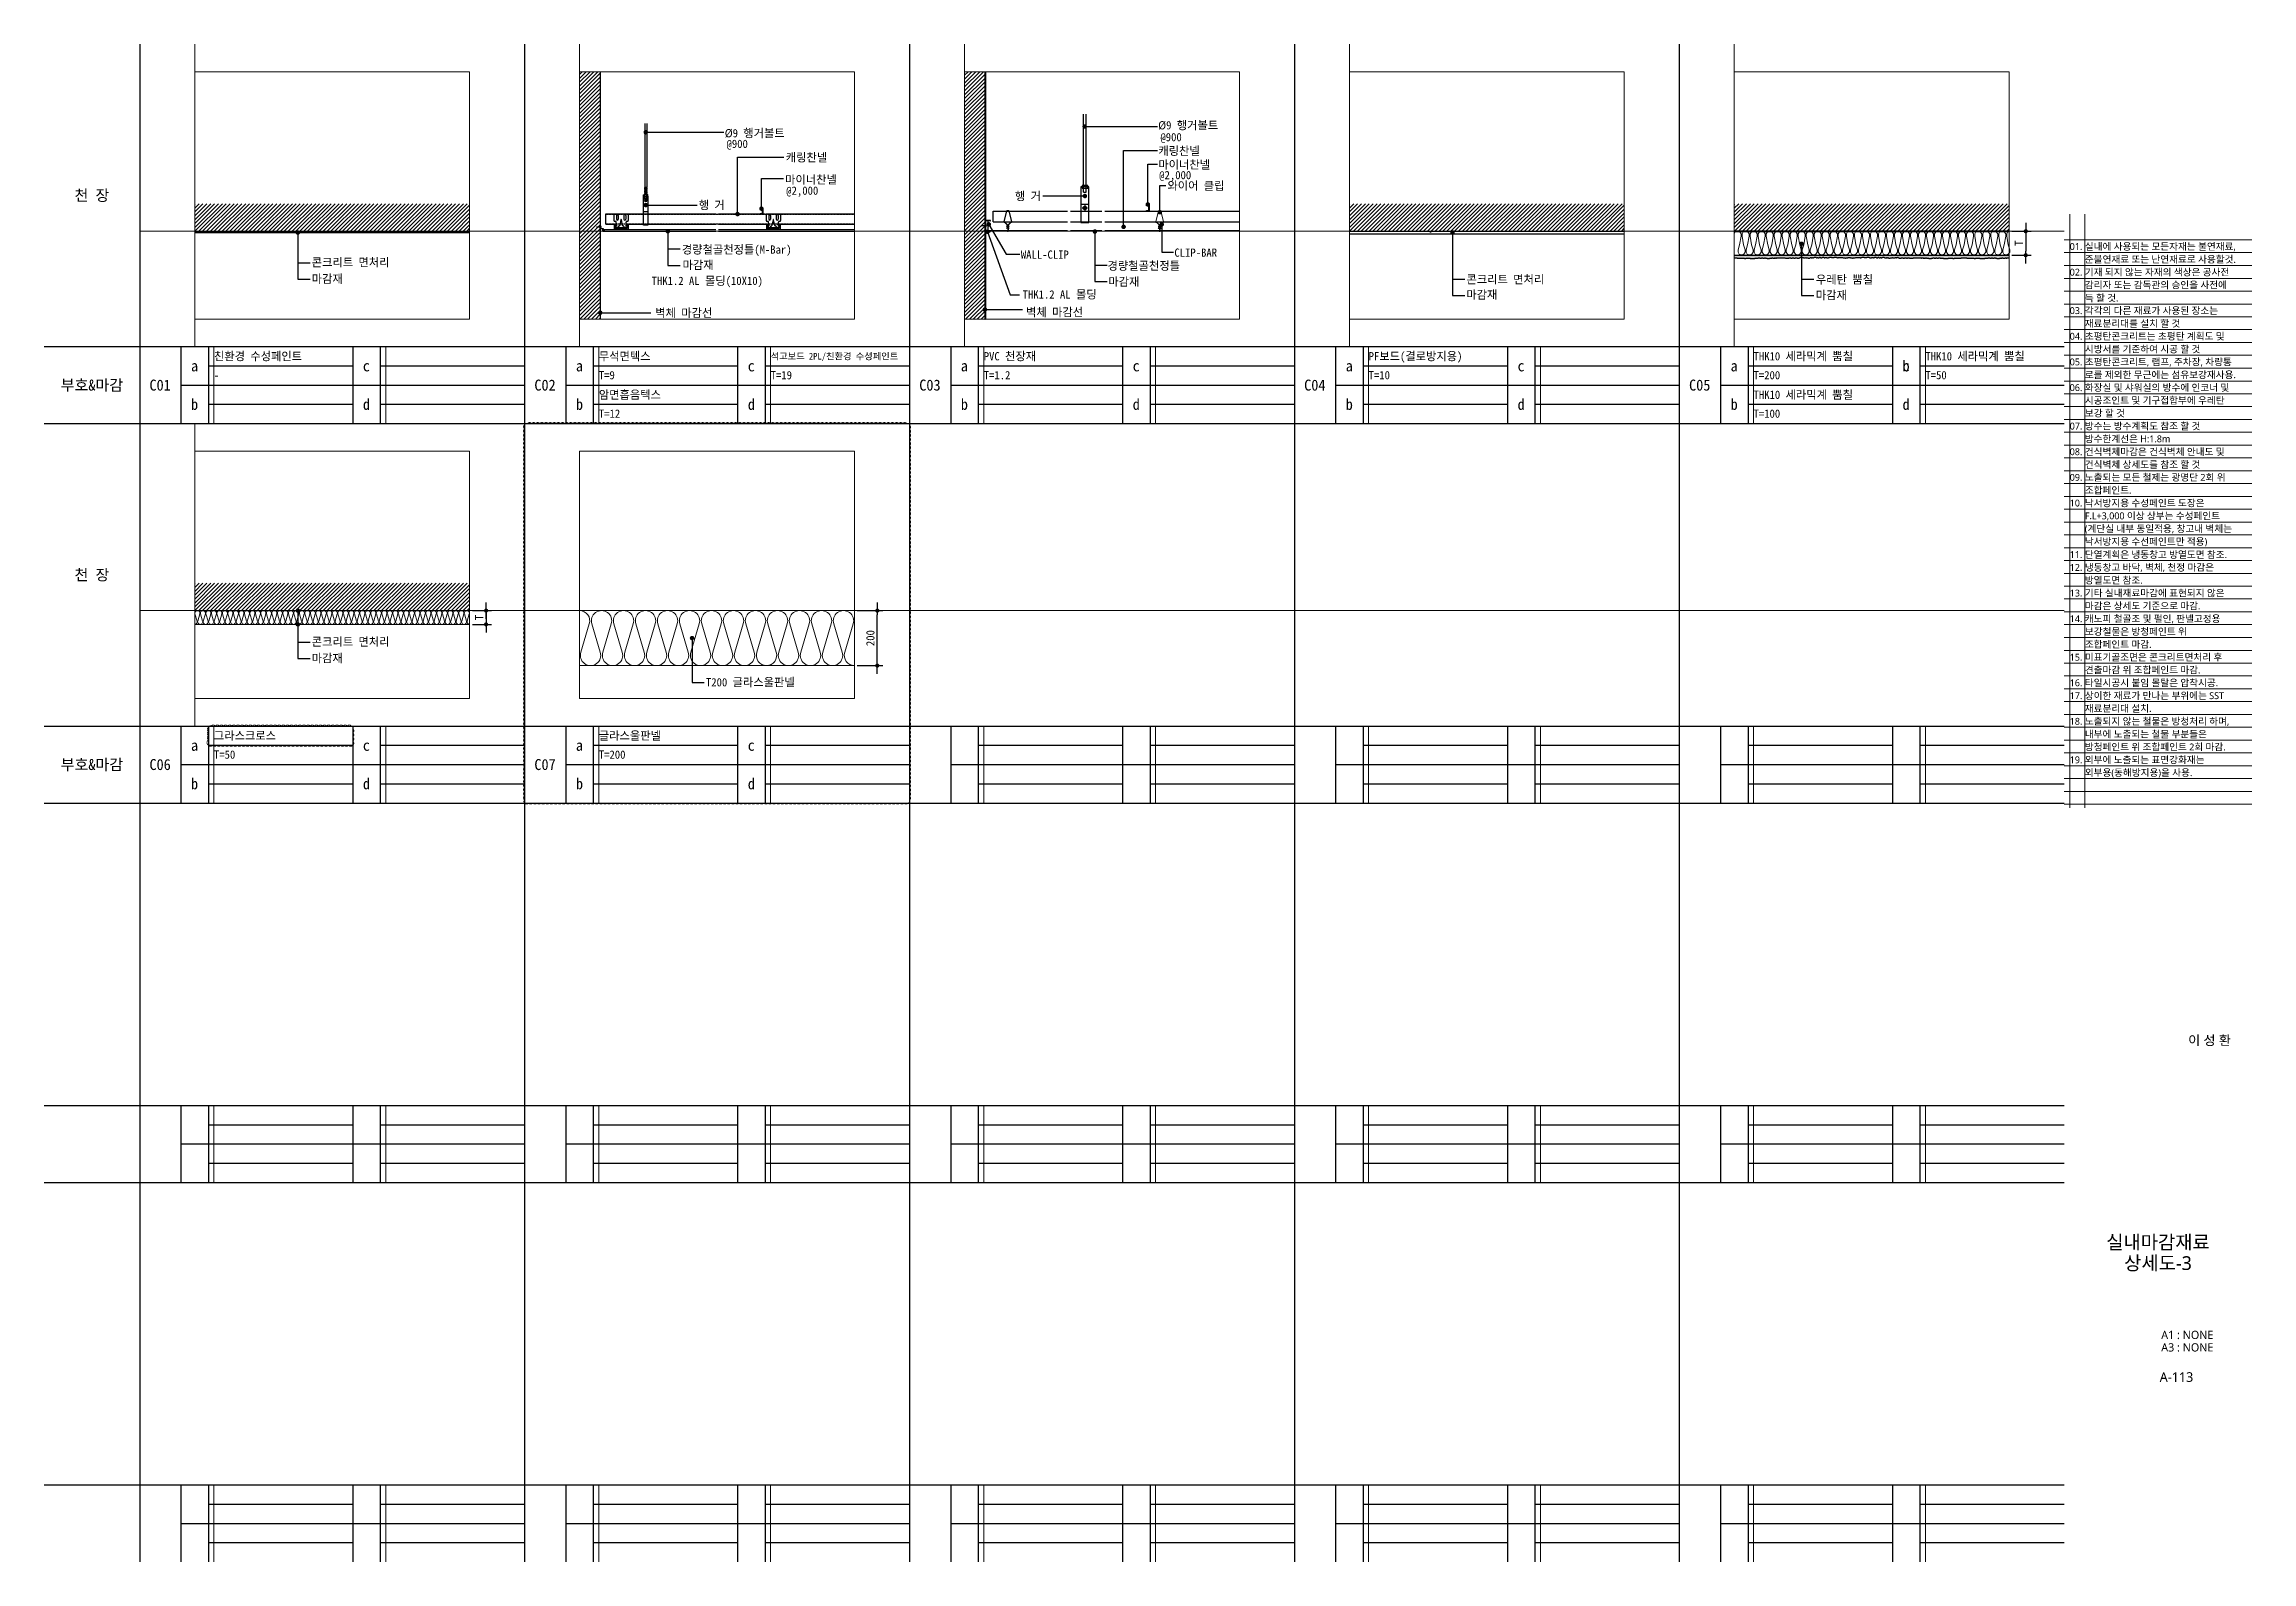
# Model space of a CAD drawing. Header units: millimetres. Extents: x 38 to 24868, y -11128 to 6117.
# Drawn here: x 16838 to 24868, y -11128 to -5606 of the extents above; entities that cross this region are included whole.
import ezdxf
from ezdxf.enums import TextEntityAlignment as Align

# ---------------------------------------------------------------- set-up
doc = ezdxf.new("R2010")
doc.units = ezdxf.units.MM
doc.linetypes.add('HIDDENX2', pattern=[5.5, 3.5, -2])
doc.layers.get('0').update_dxf_attribs({"linetype": 'CONTINUOUS'})
for name, color, linetype in [('3FIN', 2, 'CONTINUOUS'), ('A-CEXM-FINL', 6, 'CONTINUOUS'), ('A-CEXS-FRAM', 8, 'CONTINUOUS'), ('A-DIMS', 7, 'CONTINUOUS'), ('A-MKXS-LEAD', 7, 'CONTINUOUS'), ('A-XXXX-FIN1', 255, 'CONTINUOUS'), ('A-XXXX-FIN3', 4, 'CONTINUOUS'), ('A-XXXX-HATC', 8, 'CONTINUOUS'), ('A-XXXX-TEXT', 3, 'CONTINUOUS'), ('ELEV1', 2, 'CONTINUOUS'), ('ELEV2', 9, 'CONTINUOUS')]:
    doc.layers.add(name, color=color, linetype=linetype)
for name, color, linetype, lineweight in [('A-BORD-TEXT', 3, 'CONTINUOUS', 25), ('A-CONC-LIN1', 2, 'CONTINUOUS', 40), ('A-WAXM-PANL', 6, 'CONTINUOUS', 20), ('A-XXXX-FIN2', 6, 'CONTINUOUS', 20), ('A-XXXX-INSL2', 8, 'CONTINUOUS', 18), ('A-XXXX-SYMB', 7, 'CONTINUOUS', 25), ('A-XXXX-TABL', 7, 'CONTINUOUS', 25), ('A-XXXX-TXT1', 3, 'CONTINUOUS', 25), ('A-XXXX-TXT2', 3, 'CONTINUOUS', 25), ('REV-202205', 20, 'CONTINUOUS', 25)]:
    doc.layers.add(name, color=color, linetype=linetype, lineweight=lineweight)
doc.layers.add('A-XXXX-NPLT', color=144, linetype='CONTINUOUS', lineweight=15, plot=False)
doc.styles.add('HY울릉도L', font='')
doc.styles.add('돋움체', font='')
doc.styles.add('맑은 고딕', font='malgun.ttf')
doc.styles.add('맑은고딕', font='malgun.ttf')
doc.styles.get('HY울릉도L').set_extended_font_data('HYwulM')
doc.styles.get('돋움체').set_extended_font_data('DotumChe')
doc.dimstyles.new('CDIM', dxfattribs={"dimtxt": 3, "dimasz": 1.5, "dimexe": 2, "dimexo": 1, "dimgap": 1, "dimtad": 1, "dimdec": 0, "dimrnd": 0.5, "dimzin": 0, "dimdsep": 32, "dimlunit": 6, "dimtxsty": 'HY울릉도L', "dimblk1": '_CIDOT', "dimblk2": '_CIDOT', "dimsah": 1, "dimcen": 5.5, "dimclrd": 2, "dimclre": 2, "dimclrt": 7, "dimadec": 0, "dimazin": 0, "dimtfac": 1, "dimtdec": 0, "dimtix": 1, "dimtmove": 2, "dimatfit": 1, "dimldrblk": '_CIDOT', "dimfxl": 1, "dimtolj": 1, "dimtzin": 0, "dimlwd": -1, "dimarcsym": 0})

msp = doc.modelspace()

# ---------------------------------------------------------------- texts
at = {"layer": 'A-BORD-TEXT', "style": '맑은고딕'}
for s, height, p in [('이 성 환', 35, (24791.9, -9247.5)), ('A1 : NONE', 30, (24728.2, -10317.1)), ('A3 : NONE', 30, (24728.2, -10362.4)), ('A-113', 35, (24655, -10472.8))]:
    msp.add_text(s, height=height, dxfattribs=at).set_placement(p, align=Align.RIGHT)
for s, p in [('실내마감재료', (24526.8, -9964.5)), ('상세도-3', (24526.8, -10040.8))]:
    msp.add_text(s, height=50, dxfattribs=at).set_placement(p, align=Align.MIDDLE_CENTER)
at = {"layer": 'A-XXXX-TEXT', "style": '돋움체'}
for s, p in [('%%2169 행거볼트', (19313.6, -5944.7)), ('%%2169 행거볼트', (20890.2, -5915.9)), ('@900', (20898.3, -5959.1)), ('@900', (19320.1, -5983.4)), ('@2,000', (20893.9, -6097.2)), ('@2,000', (19537.4, -6153.7)), ('콘크리트 면처리', (17811.4, -6414.6)), ('마감재', (17811.4, -6474.6)), ('콘크리트 면처리', (22011.4, -6476.7)), ('마감재', (22010.8, -6532.2)), ('우레탄 뿜칠', (23282.5, -6477.2)), ('마감재', (23282.2, -6534.1)), ('콘크리트 면처리', (17811.4, -7795.1)), ('마감재', (17811.4, -7855.1)), ('T200 글라스울판넬', (19245.2, -7942.4))]:
    msp.add_text(s, height=30, dxfattribs=at).set_placement(p)
for s, p in [('캐링찬넬', (19535.5, -6018)), ('캐링찬넬', (20890.6, -5994.1)), ('마이너찬넬', (19533.1, -6098.6)), ('마이너찬넬', (20890.6, -6044.1)), ('와이어 클립', (20923.7, -6121.1)), ('행 거', (19219, -6191.4)), ('행 거', (20369, -6158.6)), ('경량철골천정틀(M-Bar)', (19157.5, -6353.2)), ('마감재', (19160.1, -6409.2)), ('WALL-CLIP', (20390.5, -6371.5)), ('경량철골천정틀', (20705.9, -6412.3)), ('CLIP-BAR', (20949.1, -6364.3)), ('THK1.2 AL 몰딩(10X10)', (19047.7, -6467)), ('THK1.2 AL 몰딩', (20397.1, -6516.4)), ('마감재', (20708.8, -6470.2))]:
    msp.add_text(s, height=30, dxfattribs=at).set_placement(p, align=Align.MIDDLE_LEFT)
for p in [(19164.5, -6582.9), (20513.4, -6580.3)]:
    msp.add_text('벽체 마감선', height=30, dxfattribs=at).set_placement(p, align=Align.MIDDLE)
at = {"layer": 'A-XXXX-TXT1', "style": '돋움체'}
for s, p in [('천 장', (17011.8, -6156)), ('부호&마감', (17011.8, -6846.3)), ('C01', (17259.9, -6846.3)), ('C02', (18659.9, -6846.3)), ('C03', (20059.9, -6846.3)), ('C04', (21459.9, -6846.3)), ('C05', (22859.9, -6846.3)), ('천 장', (17011.8, -7536.5)), ('부호&마감', (17011.8, -8226.8)), ('C06', (17259.9, -8226.8)), ('C07', (18659.9, -8226.8))]:
    msp.add_text(s, height=40, dxfattribs=at).set_placement(p, align=Align.MIDDLE_CENTER)
at = {"layer": 'A-XXXX-TXT2', "style": '돋움체'}
for s, height, p in [('친환경 수성페인트', 30, (17455.6, -6741.3)), ('무석면텍스', 30, (18855.6, -6741.3)), ('석고보드 2PL/친환경 수성페인트', 24, (19480.6, -6741.3)), ('PVC 천장재', 30, (20255.6, -6741.3)), ('PF보드(결로방지용)', 30, (21655.6, -6741.3)), ('THK10 세라믹계 뿜칠', 30, (23055.6, -6741.3)), ('THK10 세라믹계 뿜칠', 30, (23680.6, -6741.3)), ('-', 30, (17455.6, -6810.1)), ('T=9', 30, (18855.6, -6810.1)), ('T=19', 30, (19480.6, -6810.1)), ('T=1.2', 30, (20255.6, -6810.1)), ('T=10', 30, (21655.6, -6810.1)), ('T=200', 30, (23055.6, -6810.1)), ('T=50', 30, (23680.6, -6810.1)), ('암면흡음텍스', 30, (18855.6, -6881.3)), ('THK10 세라믹계 뿜칠', 30, (23055.6, -6881.3)), ('T=12', 30, (18855.6, -6950.1)), ('T=100', 30, (23055.6, -6950.1)), ('그라스크로스', 30, (17455.6, -8121.8)), ('글라스울판넬', 30, (18855.6, -8121.8)), ('T=50', 30, (17455.6, -8190.6)), ('T=200', 30, (18855.6, -8190.6))]:
    msp.add_text(s, height=height, dxfattribs=at).set_placement(p, align=Align.MIDDLE_LEFT)
for s, p in [('a', (17385.1, -6776.3)), ('c', (18010.1, -6776.3)), ('a', (18785.1, -6776.3)), ('c', (19410.1, -6776.3)), ('a', (20185.1, -6776.3)), ('c', (20810.1, -6776.3)), ('a', (21585.1, -6776.3)), ('c', (22210.1, -6776.3)), ('a', (22985.1, -6776.3)), ('c', (23610.1, -6776.3)), ('b', (23610.3, -6776.3)), ('b', (17385.3, -6916.3)), ('d', (18010.3, -6916.3)), ('b', (18785.3, -6916.3)), ('d', (19410.3, -6916.3)), ('b', (20185.3, -6916.3)), ('d', (20810.3, -6916.3)), ('b', (21585.3, -6916.3)), ('d', (22210.3, -6916.3)), ('b', (22985.3, -6916.3)), ('d', (23610.3, -6916.3)), ('a', (17385.1, -8156.8)), ('c', (18010.1, -8156.8)), ('a', (18785.1, -8156.8)), ('c', (19410.1, -8156.8)), ('b', (17385.3, -8296.8)), ('d', (18010.3, -8296.8)), ('b', (18785.3, -8296.8)), ('d', (19410.3, -8296.8))]:
    msp.add_text(s, height=40, dxfattribs=at).set_placement(p, align=Align.MIDDLE_CENTER)

# ---------------------------------------------------------------- blocks, each defined once
blk = doc.blocks.new('_CIDOT')
at = {"color": 0, "linetype": 'ByBlock'}
blk.add_line((2, 0), (-1, 0), dxfattribs=at)
at = {"color": 0, "linetype": 'ByBlock', "const_width": 0.5}
blk.add_lwpolyline([(-0.25, 0, 1), (0.25, 0, 1)], format="xyb", close=True, dxfattribs=at)
blk = doc.blocks.new('*D27')
at = {"layer": 'A-DIMS', "lineweight": -2, "transparency": 16777216}
for p, q in [((23995.6, -6286.3), (24065.6, -6286.3)), ((23995.6, -6373.8), (24065.6, -6373.8))]:
    blk.add_line(p, q, dxfattribs=at)
at = {"layer": 'A-DIMS', "transparency": 16777216}
blk.add_line((24045.6, -6301.3), (24045.6, -6358.8), dxfattribs=at)
at = {"layer": 'A-DIMS', "transparency": 16777216, "xscale": 15, "yscale": 15, "zscale": 15}
for p, rotation in [((24045.6, -6286.3), 90), ((24045.6, -6373.8), 270)]:
    blk.add_blockref('_CIDOT', p, dxfattribs=dict(at, rotation=rotation))
at = {"layer": 'A-DIMS', "color": 3, "transparency": 16777216, "insert": (24020.6, -6330), "char_height": 30, "attachment_point": 5, "rotation": 90, "style": '돋움체'}
blk.add_mtext('\\A1;T', dxfattribs=at)
blk = doc.blocks.new('table')
at = {"layer": 'A-XXXX-NPLT'}
for p, q in [((413.2, -794.7), (413.2, -654.7)), ((725.7, -794.7), (725.7, -654.7)), ((1113.2, -794.7), (1113.2, -654.7)), ((1425.7, -794.7), (1425.7, -654.7)), ((1813.2, -794.7), (1813.2, -654.7)), ((2125.7, -794.7), (2125.7, -654.7)), ((2513.2, -794.7), (2513.2, -654.7)), ((2825.7, -794.7), (2825.7, -654.7)), ((3213.2, -794.7), (3213.2, -654.7)), ((3525.7, -794.7), (3525.7, -654.7)), ((413.2, -1485), (413.2, -1345)), ((725.7, -1485), (725.7, -1345)), ((1113.2, -1485), (1113.2, -1345)), ((1425.7, -1485), (1425.7, -1345)), ((1813.2, -1485), (1813.2, -1345)), ((2125.7, -1485), (2125.7, -1345)), ((2513.2, -1485), (2513.2, -1345)), ((2825.7, -1485), (2825.7, -1345)), ((3213.2, -1485), (3213.2, -1345)), ((3525.7, -1485), (3525.7, -1345)), ((413.2, -2175.2), (413.2, -2035.2)), ((725.7, -2175.2), (725.7, -2035.2)), ((1113.2, -2175.2), (1113.2, -2035.2)), ((1425.7, -2175.2), (1425.7, -2035.2)), ((1813.2, -2175.2), (1813.2, -2035.2)), ((2125.7, -2175.2), (2125.7, -2035.2)), ((2513.2, -2175.2), (2513.2, -2035.2)), ((2825.7, -2175.2), (2825.7, -2035.2)), ((3213.2, -2175.2), (3213.2, -2035.2)), ((3525.7, -2175.2), (3525.7, -2035.2)), ((413.2, -2865.5), (413.2, -2725.5)), ((725.7, -2865.5), (725.7, -2725.5)), ((1113.2, -2865.5), (1113.2, -2725.5)), ((1425.7, -2865.5), (1425.7, -2725.5)), ((1813.2, -2865.5), (1813.2, -2725.5)), ((2125.7, -2865.5), (2125.7, -2725.5)), ((2513.2, -2865.5), (2513.2, -2725.5)), ((2825.7, -2865.5), (2825.7, -2725.5)), ((3213.2, -2865.5), (3213.2, -2725.5)), ((3525.7, -2865.5), (3525.7, -2725.5))]:
    blk.add_line(p, q, dxfattribs=at)
at = {"layer": 'A-XXXX-TABL'}
for p, q in [((278.2, -104.5), (278.2, -2865.5)), ((978.2, -104.5), (978.2, -2865.5)), ((1678.2, -104.5), (1678.2, -2865.5)), ((2378.2, -104.5), (2378.2, -2865.5)), ((3078.2, -104.5), (3078.2, -2865.5)), ((104.5, -654.7), (3778.2, -654.7)), ((353.2, -654.7), (353.2, -794.7)), ((403.2, -654.7), (403.2, -794.7)), ((665.7, -654.7), (665.7, -794.7)), ((715.7, -654.7), (715.7, -794.7)), ((1053.2, -654.7), (1053.2, -794.7)), ((1103.2, -654.7), (1103.2, -794.7)), ((1365.7, -654.7), (1365.7, -794.7)), ((1415.7, -654.7), (1415.7, -794.7)), ((1753.2, -654.7), (1753.2, -794.7)), ((1803.2, -654.7), (1803.2, -794.7)), ((2065.7, -654.7), (2065.7, -794.7)), ((2115.7, -654.7), (2115.7, -794.7)), ((2453.2, -654.7), (2453.2, -794.7)), ((2503.2, -654.7), (2503.2, -794.7)), ((2765.7, -654.7), (2765.7, -794.7)), ((2815.7, -654.7), (2815.7, -794.7)), ((3153.2, -654.7), (3153.2, -794.7)), ((3203.2, -654.7), (3203.2, -794.7)), ((3465.7, -654.7), (3465.7, -794.7)), ((3515.7, -654.7), (3515.7, -794.7)), ((403.2, -689.7), (665.7, -689.7)), ((715.7, -689.7), (978.2, -689.7)), ((1103.2, -689.7), (1365.7, -689.7)), ((1415.7, -689.7), (1678.2, -689.7)), ((1803.2, -689.7), (2065.7, -689.7)), ((2115.7, -689.7), (2378.2, -689.7)), ((2503.2, -689.7), (2765.7, -689.7)), ((2815.7, -689.7), (3078.2, -689.7)), ((3203.2, -689.7), (3465.7, -689.7)), ((3515.7, -689.7), (3778.2, -689.7)), ((353.2, -724.7), (978.2, -724.7)), ((403.2, -759.7), (665.7, -759.7)), ((715.7, -759.7), (978.2, -759.7)), ((1053.2, -724.7), (1678.2, -724.7)), ((1103.2, -759.7), (1365.7, -759.7)), ((1415.7, -759.7), (1678.2, -759.7)), ((1753.2, -724.7), (2378.2, -724.7)), ((1803.2, -759.7), (2065.7, -759.7)), ((2115.7, -759.7), (2378.2, -759.7)), ((2453.2, -724.7), (3078.2, -724.7)), ((2503.2, -759.7), (2765.7, -759.7)), ((2815.7, -759.7), (3078.2, -759.7)), ((3153.2, -724.7), (3778.2, -724.7)), ((3203.2, -759.7), (3465.7, -759.7)), ((3515.7, -759.7), (3778.2, -759.7)), ((104.5, -794.7), (3778.2, -794.7)), ((104.5, -1345), (3778.2, -1345)), ((353.2, -1345), (353.2, -1485)), ((403.2, -1345), (403.2, -1485)), ((665.7, -1345), (665.7, -1485)), ((715.7, -1345), (715.7, -1485)), ((1053.2, -1345), (1053.2, -1485)), ((1103.2, -1345), (1103.2, -1485)), ((1365.7, -1345), (1365.7, -1485)), ((1415.7, -1345), (1415.7, -1485)), ((1753.2, -1345), (1753.2, -1485)), ((1803.2, -1345), (1803.2, -1485)), ((2065.7, -1345), (2065.7, -1485)), ((2115.7, -1345), (2115.7, -1485)), ((2453.2, -1345), (2453.2, -1485)), ((2503.2, -1345), (2503.2, -1485)), ((2765.7, -1345), (2765.7, -1485)), ((2815.7, -1345), (2815.7, -1485)), ((3153.2, -1345), (3153.2, -1485)), ((3203.2, -1345), (3203.2, -1485)), ((3465.7, -1345), (3465.7, -1485)), ((3515.7, -1345), (3515.7, -1485)), ((403.2, -1380), (665.7, -1380)), ((715.7, -1380), (978.2, -1380)), ((1103.2, -1380), (1365.7, -1380)), ((1415.7, -1380), (1678.2, -1380)), ((1803.2, -1380), (2065.7, -1380)), ((2115.7, -1380), (2378.2, -1380)), ((2503.2, -1380), (2765.7, -1380)), ((2815.7, -1380), (3078.2, -1380)), ((3203.2, -1380), (3465.7, -1380)), ((3515.7, -1380), (3778.2, -1380)), ((353.2, -1415), (978.2, -1415)), ((1053.2, -1415), (1678.2, -1415)), ((1753.2, -1415), (2378.2, -1415)), ((2453.2, -1415), (3078.2, -1415)), ((3153.2, -1415), (3778.2, -1415)), ((104.5, -1485), (3778.2, -1485)), ((403.2, -1450), (665.7, -1450)), ((715.7, -1450), (978.2, -1450)), ((1103.2, -1450), (1365.7, -1450)), ((1415.7, -1450), (1678.2, -1450)), ((1803.2, -1450), (2065.7, -1450)), ((2115.7, -1450), (2378.2, -1450)), ((2503.2, -1450), (2765.7, -1450)), ((2815.7, -1450), (3078.2, -1450)), ((3203.2, -1450), (3465.7, -1450)), ((3515.7, -1450), (3778.2, -1450)), ((104.5, -2035.2), (3778.2, -2035.2)), ((353.2, -2035.2), (353.2, -2175.2)), ((403.2, -2035.2), (403.2, -2175.2)), ((665.7, -2035.2), (665.7, -2175.2)), ((715.7, -2035.2), (715.7, -2175.2)), ((1053.2, -2035.2), (1053.2, -2175.2)), ((1103.2, -2035.2), (1103.2, -2175.2)), ((1365.7, -2035.2), (1365.7, -2175.2)), ((1415.7, -2035.2), (1415.7, -2175.2)), ((1753.2, -2035.2), (1753.2, -2175.2)), ((1803.2, -2035.2), (1803.2, -2175.2)), ((2065.7, -2035.2), (2065.7, -2175.2)), ((2115.7, -2035.2), (2115.7, -2175.2)), ((2453.2, -2035.2), (2453.2, -2175.2)), ((2503.2, -2035.2), (2503.2, -2175.2)), ((2765.7, -2035.2), (2765.7, -2175.2)), ((2815.7, -2035.2), (2815.7, -2175.2)), ((3153.2, -2035.2), (3153.2, -2175.2)), ((3203.2, -2035.2), (3203.2, -2175.2)), ((3465.7, -2035.2), (3465.7, -2175.2)), ((3515.7, -2035.2), (3515.7, -2175.2)), ((403.2, -2070.2), (665.7, -2070.2)), ((715.7, -2070.2), (978.2, -2070.2)), ((1103.2, -2070.2), (1365.7, -2070.2)), ((1415.7, -2070.2), (1678.2, -2070.2)), ((1803.2, -2070.2), (2065.7, -2070.2)), ((2115.7, -2070.2), (2378.2, -2070.2)), ((2503.2, -2070.2), (2765.7, -2070.2)), ((2815.7, -2070.2), (3078.2, -2070.2)), ((3203.2, -2070.2), (3465.7, -2070.2)), ((3515.7, -2070.2), (3778.2, -2070.2)), ((353.2, -2105.2), (978.2, -2105.2)), ((1053.2, -2105.2), (1678.2, -2105.2)), ((1753.2, -2105.2), (2378.2, -2105.2)), ((2453.2, -2105.2), (3078.2, -2105.2)), ((3153.2, -2105.2), (3778.2, -2105.2)), ((403.2, -2140.2), (665.7, -2140.2)), ((715.7, -2140.2), (978.2, -2140.2)), ((1103.2, -2140.2), (1365.7, -2140.2)), ((1415.7, -2140.2), (1678.2, -2140.2)), ((1803.2, -2140.2), (2065.7, -2140.2)), ((2115.7, -2140.2), (2378.2, -2140.2)), ((2503.2, -2140.2), (2765.7, -2140.2)), ((2815.7, -2140.2), (3078.2, -2140.2)), ((3203.2, -2140.2), (3465.7, -2140.2)), ((3515.7, -2140.2), (3778.2, -2140.2)), ((104.5, -2175.2), (3778.2, -2175.2)), ((104.5, -2725.5), (3778.2, -2725.5)), ((353.2, -2725.5), (353.2, -2865.5)), ((403.2, -2725.5), (403.2, -2865.5)), ((665.7, -2725.5), (665.7, -2865.5)), ((715.7, -2725.5), (715.7, -2865.5)), ((1053.2, -2725.5), (1053.2, -2865.5)), ((1103.2, -2725.5), (1103.2, -2865.5)), ((1365.7, -2725.5), (1365.7, -2865.5)), ((1415.7, -2725.5), (1415.7, -2865.5)), ((1753.2, -2725.5), (1753.2, -2865.5)), ((1803.2, -2725.5), (1803.2, -2865.5)), ((2065.7, -2725.5), (2065.7, -2865.5)), ((2115.7, -2725.5), (2115.7, -2865.5)), ((2453.2, -2725.5), (2453.2, -2865.5)), ((2503.2, -2725.5), (2503.2, -2865.5)), ((2765.7, -2725.5), (2765.7, -2865.5)), ((2815.7, -2725.5), (2815.7, -2865.5)), ((3153.2, -2725.5), (3153.2, -2865.5)), ((3203.2, -2725.5), (3203.2, -2865.5)), ((3465.7, -2725.5), (3465.7, -2865.5)), ((3515.7, -2725.5), (3515.7, -2865.5)), ((403.2, -2760.5), (665.7, -2760.5)), ((715.7, -2760.5), (978.2, -2760.5)), ((1103.2, -2760.5), (1365.7, -2760.5)), ((1415.7, -2760.5), (1678.2, -2760.5)), ((1803.2, -2760.5), (2065.7, -2760.5)), ((2115.7, -2760.5), (2378.2, -2760.5)), ((2503.2, -2760.5), (2765.7, -2760.5)), ((2815.7, -2760.5), (3078.2, -2760.5)), ((3203.2, -2760.5), (3465.7, -2760.5)), ((3515.7, -2760.5), (3778.2, -2760.5)), ((353.2, -2795.5), (978.2, -2795.5)), ((1053.2, -2795.5), (1678.2, -2795.5)), ((1753.2, -2795.5), (2378.2, -2795.5)), ((2453.2, -2795.5), (3078.2, -2795.5)), ((3153.2, -2795.5), (3778.2, -2795.5)), ((403.2, -2830.5), (665.7, -2830.5)), ((715.7, -2830.5), (978.2, -2830.5)), ((1103.2, -2830.5), (1365.7, -2830.5)), ((1415.7, -2830.5), (1678.2, -2830.5)), ((1803.2, -2830.5), (2065.7, -2830.5)), ((2115.7, -2830.5), (2378.2, -2830.5)), ((2503.2, -2830.5), (2765.7, -2830.5)), ((2815.7, -2830.5), (3078.2, -2830.5)), ((3203.2, -2830.5), (3465.7, -2830.5)), ((3515.7, -2830.5), (3778.2, -2830.5))]:
    blk.add_line(p, q, dxfattribs=at)
blk = doc.blocks.new('*D28')
at = {"layer": 'A-DIMS', "lineweight": -2, "transparency": 16777216}
for p, q in [((18395.6, -7666.8), (18465.6, -7666.8)), ((18395.6, -7716.8), (18465.6, -7716.8))]:
    blk.add_line(p, q, dxfattribs=at)
at = {"layer": 'A-DIMS', "transparency": 16777216}
for p, q in [((18445.6, -7651.8), (18445.6, -7636.8)), ((18445.6, -7666.8), (18445.6, -7716.8)), ((18445.6, -7731.8), (18445.6, -7746.8))]:
    blk.add_line(p, q, dxfattribs=at)
at = {"layer": 'A-DIMS', "transparency": 16777216, "xscale": 15, "yscale": 15, "zscale": 15}
for p, rotation in [((18445.6, -7666.8), 270), ((18445.6, -7716.8), 90)]:
    blk.add_blockref('_CIDOT', p, dxfattribs=dict(at, rotation=rotation))
at = {"layer": 'A-DIMS', "color": 3, "transparency": 16777216, "insert": (18420.6, -7691.8), "char_height": 30, "attachment_point": 5, "rotation": 90, "style": '돋움체'}
blk.add_mtext('\\A1;T', dxfattribs=at)
blk = doc.blocks.new('NOTE')
at = {"layer": 'A-XXXX-NPLT'}
for p, q in [((1010650, 179733), (1010650, 175413)), ((1010760, 179733), (1010760, 175413)), ((1010610, 179546), (1011975, 179546)), ((1010610, 179453), (1011975, 179453)), ((1010610, 179359), (1011975, 179359)), ((1010610, 179266), (1011975, 179266)), ((1010610, 179173), (1011975, 179173)), ((1010610, 179079), (1011975, 179079)), ((1010610, 178986), (1011975, 178986)), ((1010610, 178893), (1011975, 178893)), ((1010610, 178799), (1011975, 178799)), ((1010610, 178706), (1011975, 178706)), ((1010610, 178613), (1011975, 178613)), ((1010610, 178519), (1011975, 178519)), ((1010610, 178426), (1011975, 178426)), ((1010610, 178333), (1011975, 178333)), ((1010610, 178239), (1011975, 178239)), ((1010610, 178146), (1011975, 178146)), ((1010610, 178053), (1011975, 178053)), ((1010610, 177959), (1011975, 177959)), ((1010610, 177866), (1011975, 177866)), ((1010610, 177773), (1011975, 177773)), ((1010610, 177679), (1011975, 177679)), ((1010610, 177586), (1011975, 177586)), ((1010610, 177493), (1011975, 177493)), ((1010610, 177399), (1011975, 177399)), ((1010610, 177306), (1011975, 177306)), ((1010610, 177213), (1011975, 177213)), ((1010610, 177119), (1011975, 177119)), ((1010610, 177026), (1011975, 177026)), ((1010610, 176933), (1011975, 176933)), ((1010610, 176839), (1011975, 176839)), ((1010610, 176746), (1011975, 176746)), ((1010610, 176653), (1011975, 176653)), ((1010610, 176559), (1011975, 176559)), ((1010610, 176466), (1011975, 176466)), ((1010610, 176373), (1011975, 176373)), ((1010610, 176279), (1011975, 176279)), ((1010610, 176186), (1011975, 176186)), ((1010610, 176093), (1011975, 176093)), ((1010610, 175999), (1011975, 175999)), ((1010610, 175906), (1011975, 175906)), ((1010610, 175813), (1011975, 175813)), ((1010610, 175719), (1011975, 175719)), ((1010610, 175626), (1011975, 175626)), ((1010610, 175533), (1011975, 175533)), ((1010610, 175439), (1011975, 175439))]:
    blk.add_line(p, q, dxfattribs=at)
blk = doc.blocks.new('NOTE-01')
at = {"layer": 'A-XXXX-TXT2', "style": '맑은 고딕'}
for s, p in [('01.', (7576.5, 4994.8)), ('실내에 사용되는 모든자재는 불연재료,', (7631.5, 4994.8)), ('02.', (7576.5, 4901.4)), ('준불연재료 또는 난연재료로 사용할것.', (7631.5, 4948.1)), ('기재 되지 않는 자재의 색상은 공사전', (7631.5, 4901.4)), ('감리자 또는 감독관의 승인을 사전에', (7631.5, 4854.8)), ('득 할 것.', (7631.5, 4807.3)), ('03.', (7576.5, 4761.4)), ('각각의 다른 재료가 사용된 장소는', (7631.5, 4761.4)), ('04.', (7576.5, 4668.1)), ('재료분리대를 설치 할 것 ', (7631.5, 4714.8)), ('초평탄콘크리트는 초평탄 계획도 및 ', (7631.5, 4668.1)), ('05.', (7576.5, 4574.8)), ('시방서를 기준하여 시공 할 것', (7631.5, 4621.4)), ('초평탄콘크리트, 램프, 주차장, 차량통', (7631.5, 4574.8)), ('화장실 및 샤워실의 방수에 인코너 및  ', (7631.5, 4481.4)), ('로를 제외한 무근에는 섬유보강재사용.', (7631.5, 4528.1)), ('06.', (7576.5, 4481.4)), ('시공조인트 및 기구접합부에 우레탄', (7631.5, 4434.8)), ('07.', (7576.5, 4341.4)), ('보강 할 것', (7631.5, 4388.1)), ('방수는 방수계획도 참조 할 것', (7631.5, 4341.4)), ('08.', (7576.5, 4248.1)), ('건식벽체마감은 건식벽체 안내도 및', (7631.5, 4248.1)), ('방수한계선은 H:1.8m', (7631.5, 4294.8)), ('건식벽체 상세도를 참조 할 것', (7631.5, 4201.4)), ('09.', (7576.5, 4154.8)), ('노출되는 모든 철제는 광명단 2회 위', (7631.5, 4154.8)), ('조합페인트.', (7631.5, 4108.1)), ('10.', (7576.5, 4061.4)), ('낙서방지용 수성페인트 도장은', (7631.5, 4061.4)), ('F.L+3,000 이상 상부는 수성페인트', (7631.5, 4014.8)), ('(계단실 내부 동일적용, 창고내 벽체는', (7631.5, 3968.1)), ('낙서방지용 수선페인트만 적용)', (7631.5, 3921.4)), ('11.', (7576.5, 3873.9)), ('단열계획은 냉동창고 방열도면 참조.', (7631.5, 3873.9)), ('12.', (7576.5, 3827.2)), ('방열도면 참조.', (7631.5, 3780.5)), ('냉동창고 바닥, 벽체, 천정 마감은', (7631.5, 3827.2)), ('13.', (7576.5, 3733.9)), ('기타 실내재료마감에 표현되지 않은', (7631.5, 3733.9)), ('마감은 상세도 기준으로 마감.', (7631.5, 3687.2)), ('14.', (7576.5, 3640.5)), ('캐노피 철골조 및 펄인, 판넬고정용', (7631.5, 3640.5)), ('보강철물은 방청페인트 위', (7631.5, 3593.9)), ('조합페인트 마감.', (7631.5, 3547.2)), ('15.', (7576.5, 3500.5)), ('견출마감 위 조합페인트 마감.', (7631.5, 3453.9)), ('미표기골조면은 콘크리트면처리 후', (7631.5, 3500.5)), ('16.', (7576.5, 3407.2)), ('17.', (7576.5, 3360.5)), ('상이한 재료가 만나는 부위에는 SST', (7631.5, 3360.5)), ('타일시공시 붙임 몰탈은 압착시공.', (7631.5, 3407.2)), ('재료분리대 설치.', (7631.5, 3313.9)), ('18.', (7576.5, 3267.2)), ('노출되지 않는 철물은 방청처리 하며,', (7631.5, 3267.2)), ('내부에 노출되는 철물 부분들은', (7631.5, 3220.5)), ('19.', (7576.5, 3127.2)), ('외부에 노출되는 표면강화재는', (7631.5, 3127.2)), ('방청페인트 위 조합페인트 2회 마감. ', (7631.5, 3173.9)), ('외부용(동해방지용)을 사용.', (7631.5, 3080.5))]:
    blk.add_text(s, height=25, dxfattribs=at).set_placement(p, align=Align.MIDDLE_LEFT)
blk = doc.blocks.new('*D58')
at = {"layer": 'A-DIMS', "lineweight": -2, "transparency": 16777216}
for p, q in [((19795.6, -7666.8), (19888.5, -7666.8)), ((19795.6, -7866.8), (19888.5, -7866.8))]:
    blk.add_line(p, q, dxfattribs=at)
at = {"layer": 'A-DIMS', "transparency": 16777216}
blk.add_line((19868.5, -7851.8), (19868.5, -7681.8), dxfattribs=at)
at = {"layer": 'A-DIMS', "transparency": 16777216, "xscale": 15, "yscale": 15, "zscale": 15}
for p, rotation in [((19868.5, -7666.8), 90), ((19868.5, -7866.8), 270)]:
    blk.add_blockref('_CIDOT', p, dxfattribs=dict(at, rotation=rotation))
at = {"layer": 'A-DIMS', "color": 3, "transparency": 16777216, "insert": (19843.4, -7766.8), "char_height": 30, "attachment_point": 5, "rotation": 90, "style": '돋움체'}
blk.add_mtext('\\A1;200', dxfattribs=at)

# ---------------------------------------------------------------- dimensions: what is measured, and where the dimension line sits
at = {"layer": 'A-DIMS'}
for base, p1, p2, picture, middle in [((24045.6, -6373.8), (23985.6, -6286.3), (23985.6, -6373.8), '*D27', (24020.6, -6330)), ((18445.6, -7716.8), (18385.6, -7666.8), (18385.6, -7716.8), '*D28', (18420.6, -7691.8))]:
    dim = msp.add_linear_dim(base=base, p1=p1, p2=p2, angle=90, text='T', dimstyle='CDIM', override={"dimscale": 10, "dimtxsty": '돋움체', "dimclrd": 256, "dimclre": 256, "dimclrt": 3}, dxfattribs=at)
    dim.commit()
    dim.dimension.update_dxf_attribs({"geometry": picture, "text_midpoint": middle})
dim = msp.add_linear_dim(base=(19868.5, -7666.8), p1=(19785.6, -7866.8), p2=(19785.6, -7666.8), angle=90, dimstyle='CDIM', override={"dimscale": 10, "dimtxsty": '돋움체', "dimclrd": 256, "dimclre": 256, "dimclrt": 3}, dxfattribs=at)
dim.commit()
dim.dimension.update_dxf_attribs({"geometry": '*D58', "text_midpoint": (19843.4, -7766.8)})

# ---------------------------------------------------------------- hatches: boundary and pattern name
at = {"layer": 'A-XXXX-HATC'}
h = msp.add_hatch(dxfattribs=at)
h.set_pattern_fill('_USER', color=256, scale=10, angle=45, style=0, pattern_type=0)
h.set_pattern_definition([(45, (5916.576, 1440.129), (-7.071068, 7.071068), [])])
h.paths.add_polyline_path([(18860.6, -5706.3), (18785.6, -5706.3), (18785.6, -6606.3), (18860.6, -6606.3)])
h = msp.add_hatch(dxfattribs=at)
h.set_pattern_fill('_USER', color=256, scale=10, angle=45, style=0, pattern_type=0)
h.set_pattern_definition([(45, (7316.576, 1437.097), (-7.071068, 7.071068), [])])
h.paths.add_polyline_path([(20260.6, -5706.3), (20185.6, -5706.3), (20185.6, -6606.3), (20260.6, -6606.3)])
at = {"layer": 'A-XXXX-HATC', "ltscale": 2}
h = msp.add_hatch(dxfattribs=at)
h.set_pattern_fill('_USER', color=8, scale=10, angle=45, style=0, pattern_type=0)
h.set_pattern_definition([(45, (2566.576, 1549.704), (-7.071068, 7.071068), [])])
h.paths.add_polyline_path([(17385.6, -6186.3), (18385.6, -6186.3), (18385.6, -6286.3), (17385.6, -6286.3)])
h = msp.add_hatch(dxfattribs=at)
h.set_pattern_fill('_USER', color=8, scale=10, angle=45, style=0, pattern_type=0)
h.set_pattern_definition([(45, (6766.576, 1549.704), (-7.071068, 7.071068), [])])
h.paths.add_polyline_path([(21585.6, -6186.3), (22585.6, -6186.3), (22585.6, -6286.3), (21585.6, -6286.3)])
at = {"layer": 'A-XXXX-HATC'}
h = msp.add_hatch(dxfattribs=at)
h.set_pattern_fill('_USER', color=256, scale=10, angle=45, style=0, pattern_type=0)
h.set_pattern_definition([(45, (8166.576, 1549.397), (-7.071068, 7.071068), [])])
h.paths.add_polyline_path([(22985.6, -6186.3), (23985.6, -6186.3), (23985.6, -6286.3), (22985.6, -6286.3)])
h = msp.add_hatch(dxfattribs=at)
h.set_pattern_fill('AR-SAND', color=256, scale=5, style=0, double=1)
h.paths.add_polyline_path([(21585.6, -6296.3), (21585.6, -6286.3), (22585.6, -6286.3), (22585.6, -6296.3)])
h = msp.add_hatch(dxfattribs=at)
h.set_pattern_fill('AR-SAND', color=256, scale=5, style=0, double=1)
h.set_pattern_definition([(37.5, (-402557.253, -53807.335), (-0.31496679, 9.63411885), [0, -7.6, 0, -8.5, 0, -8.125]), (7.5, (-402557.253, -53807.335), (8.84888353, 14.11073033), [0, -4.1, 0, -6.85, 0, -2.625]), (327.5, (-402563.403, -53807.335), (15.57070931, 0.02829527), [0, -2.5, 0, -9, 0, -11.75]), (317.5, (-402563.403, -53807.335), (15.03063302, 4.38837782), [0, -1.25, 0, -5.9, 0, -6.75])])
h.paths.add_polyline_path([(23985.6, -6373.8), (22985.6, -6373.8), (22985.6, -6383.8), (22988, -6383.2), (22990.1, -6383), (22991.9, -6383.1), (22993.4, -6383.3), (22994.7, -6383.6), (22995.8, -6384), (22996.8, -6384.3), (22997.8, -6384.6), (22998.6, -6384.8), (22999.5, -6384.8), (23000.3, -6384.8), (23001.1, -6384.7), (23001.9, -6384.6), (23003.3, -6384.4), (23004.3, -6384.3), (23005, -6384.3), (23005.8, -6384.4), (23006.5, -6384.5), (23007.3, -6384.6), (23008, -6384.7), (23008.8, -6384.9), (23009.5, -6384.9), (23010.3, -6385), (23011, -6384.9), (23011.8, -6384.8), (23012.5, -6384.7), (23013.9, -6384.5), (23015.4, -6384.3), (23016.6, -6384.3), (23017.6, -6384.3), (23018.5, -6384.5), (23019.5, -6384.6), (23020.4, -6384.8), (23021.4, -6385), (23022.3, -6385.2), (23023.2, -6385.3), (23024.1, -6385.4), (23024.9, -6385.4), (23025.7, -6385.4), (23026.4, -6385.3), (23027.1, -6385.1), (23027.7, -6385), (23028.8, -6384.8), (23029.7, -6384.6), (23030.6, -6384.7), (23031.3, -6384.7), (23031.8, -6384.8), (23032.2, -6384.8), (23032.7, -6384.9), (23033.3, -6384.8), (23033.8, -6384.8), (23034.4, -6384.6), (23035.1, -6384.5), (23036.2, -6384.3), (23037.5, -6384.1), (23038.7, -6384), (23039.7, -6384.2), (23040.3, -6384.4), (23041, -6384.6), (23041.7, -6384.8), (23042.4, -6385), (23043.2, -6385.1), (23044.1, -6385.3), (23045.1, -6385.4), (23046.1, -6385.4), (23047.2, -6385.4), (23048.3, -6385.4), (23049.4, -6385.4), (23050.5, -6385.3), (23051.5, -6385.3), (23052.6, -6385.3), (23053.5, -6385.3), (23054.5, -6385.3), (23055.3, -6385.4), (23056.1, -6385.4), (23056.9, -6385.4), (23057.6, -6385.4), (23058.4, -6385.4), (23059.1, -6385.4), (23059.7, -6385.3), (23060.4, -6385.1), (23061.1, -6385), (23062.2, -6384.7), (23063.5, -6384.5), (23064.5, -6384.4), (23065.2, -6384.4), (23066, -6384.5), (23066.8, -6384.6), (23067.5, -6384.7), (23068.3, -6384.7), (23069, -6384.8), (23069.8, -6384.8), (23070.4, -6384.7), (23071.1, -6384.6), (23071.7, -6384.5), (23072.3, -6384.2), (23073.4, -6383.9), (23074.5, -6383.5), (23075.5, -6383.4), (23076.2, -6383.5), (23076.9, -6383.6), (23077.7, -6383.7), (23078.5, -6383.9), (23079.3, -6384.1), (23080.1, -6384.2), (23080.8, -6384.4), (23081.5, -6384.5), (23082.1, -6384.5), (23082.7, -6384.4), (23083.2, -6384.3), (23083.8, -6384.2), (23084.8, -6384), (23086, -6383.8), (23087.1, -6383.8), (23088, -6383.8), (23088.9, -6383.9), (23089.8, -6384), (23090.7, -6384), (23091.6, -6384.1), (23092.5, -6384.2), (23093.2, -6384.2), (23093.9, -6384.1), (23094.5, -6384), (23095.5, -6383.8), (23096.5, -6383.7), (23097.6, -6383.7), (23098.5, -6383.8), (23099.5, -6384), (23100.7, -6384.2), (23102, -6384.6), (23103.4, -6384.9), (23104.8, -6385.2), (23106.1, -6385.5), (23107.5, -6385.7), (23108.8, -6385.9), (23109.9, -6385.9), (23111, -6385.8), (23112, -6385.7), (23113, -6385.5), (23113.8, -6385.3), (23114.7, -6385), (23116, -6384.7), (23117.1, -6384.5), (23117.8, -6384.4), (23118.6, -6384.3), (23119.3, -6384.3), (23120, -6384.2), (23120.7, -6384.2), (23121.3, -6384.1), (23121.8, -6384.1), (23122.3, -6383.9), (23122.7, -6383.8), (23123.6, -6383.5), (23124.3, -6383.4), (23125, -6383.5), (23125.7, -6383.8), (23126.2, -6384.1), (23126.7, -6384.3), (23127.2, -6384.6), (23127.7, -6384.8), (23128.1, -6384.9), (23128.6, -6385), (23129, -6384.9), (23129.4, -6384.8), (23129.7, -6384.6), (23130, -6384.4), (23130.3, -6384.2), (23131, -6383.7), (23131.5, -6383.9), (23131.9, -6384.1), (23132.1, -6384.3), (23132.4, -6384.4), (23132.7, -6384.5), (23133, -6384.5), (23133.5, -6384.5), (23134, -6384.4), (23134.5, -6384.2), (23135.5, -6383.8), (23136.5, -6383.5), (23137.4, -6383.4), (23138.3, -6383.6), (23138.8, -6383.9), (23139.1, -6384.1), (23139.4, -6384.2), (23139.7, -6384.3), (23140, -6384.3), (23140.2, -6384.3), (23140.5, -6384.1), (23140.8, -6383.9), (23141.5, -6383.3), (23142.4, -6382.9), (23143.2, -6382.9), (23143.8, -6382.9), (23144.4, -6383), (23145.1, -6383.1), (23145.8, -6383.2), (23146.5, -6383.3), (23147.2, -6383.4), (23147.8, -6383.4), (23148.3, -6383.4), (23148.9, -6383.3), (23149.4, -6383.2), (23150.3, -6383), (23151.2, -6382.8), (23152.1, -6382.8), (23152.8, -6382.8), (23153.6, -6382.9), (23154.4, -6383.1), (23155.2, -6383.2), (23156.1, -6383.4), (23156.9, -6383.5), (23157.8, -6383.6), (23158.6, -6383.7), (23159.3, -6383.6), (23160.1, -6383.5), (23160.8, -6383.4), (23162.2, -6383.1), (23163.4, -6383), (23164.4, -6383), (23165.6, -6383), (23166.8, -6383.2), (23168.2, -6383.4), (23169.7, -6383.7), (23171.3, -6384), (23172.9, -6384.3), (23174.5, -6384.6), (23176.1, -6384.7), (23177.6, -6384.8), (23179, -6384.8), (23180.4, -6384.7), (23181.7, -6384.5), (23182.9, -6384.2), (23184, -6384), (23185.8, -6383.6), (23187.1, -6383.5), (23188.1, -6383.4), (23189, -6383.5), (23189.8, -6383.6), (23190.6, -6383.8), (23191.4, -6383.9), (23192.1, -6384.1), (23192.9, -6384.2), (23193.6, -6384.3), (23194.3, -6384.2), (23194.9, -6384.1), (23195.6, -6384), (23196.2, -6383.8), (23197.3, -6383.6), (23198.6, -6383.4), (23199.6, -6383.4), (23200.3, -6383.5), (23201.1, -6383.6), (23201.8, -6383.8), (23202.6, -6383.9), (23203.4, -6384), (23204.2, -6384.1), (23205, -6384.2), (23205.8, -6384.1), (23206.6, -6384), (23207.4, -6383.9), (23208.9, -6383.7), (23210.1, -6383.6), (23211, -6383.6), (23212, -6383.6), (23213.1, -6383.8), (23214.1, -6384), (23215.2, -6384.2), (23216.3, -6384.4), (23217.3, -6384.7), (23218.4, -6384.8), (23219.4, -6384.8), (23220.4, -6384.7), (23221.3, -6384.4), (23222.1, -6384), (23222.9, -6383.5), (23223.7, -6383), (23224.9, -6382), (23226, -6381.4), (23227, -6381.2), (23227.8, -6381.5), (23228.3, -6381.7), (23228.8, -6382), (23229.3, -6382.3), (23229.9, -6382.6), (23230.4, -6382.7), (23230.9, -6382.8), (23231.5, -6382.8), (23232, -6382.7), (23232.6, -6382.6), (23233.6, -6382.4), (23234.7, -6382.3), (23235.6, -6382.4), (23236.2, -6382.6), (23236.8, -6382.8), (23237.4, -6383), (23238, -6383.3), (23238.7, -6383.5), (23239.3, -6383.6), (23239.9, -6383.6), (23240.5, -6383.6), (23241.2, -6383.5), (23241.9, -6383.3), (23243.2, -6382.9), (23244.4, -6382.7), (23245.5, -6382.6), (23246.7, -6382.7), (23248, -6382.8), (23249.4, -6383), (23251, -6383.3), (23252.5, -6383.6), (23254, -6383.9), (23255.5, -6384.1), (23256.8, -6384.3), (23258, -6384.3), (23259, -6384.2), (23259.9, -6384), (23260.6, -6383.7), (23261.2, -6383.4), (23261.7, -6383), (23262.6, -6382.3), (23263.4, -6382.2), (23264.1, -6382.4), (23264.8, -6382.8), (23265.1, -6383), (23265.5, -6383.1), (23265.9, -6383.2), (23266.2, -6383.2), (23266.5, -6383.2), (23266.8, -6383.1), (23267.2, -6383), (23268, -6382.6), (23268.8, -6382.6), (23269.5, -6382.7), (23270, -6382.9), (23270.6, -6383), (23271.2, -6383.1), (23271.8, -6383.1), (23272.5, -6383.1), (23273.2, -6382.9), (23274, -6382.7), (23274.8, -6382.3), (23275.6, -6382), (23277, -6381.3), (23278.6, -6380.7), (23279.9, -6380.6), (23280.7, -6380.7), (23281.5, -6381), (23282.2, -6381.3), (23283, -6381.7), (23283.6, -6382.1), (23284.3, -6382.5), (23284.9, -6382.9), (23285.4, -6383.1), (23285.8, -6383.2), (23286.2, -6383.2), (23286.6, -6383.1), (23286.9, -6382.9), (23287.8, -6382.4), (23288.8, -6382.3), (23289.8, -6382.4), (23290.5, -6382.5), (23291.2, -6382.7), (23291.9, -6382.8), (23292.6, -6382.9), (23293.3, -6382.9), (23293.9, -6382.8), (23294.4, -6382.7), (23294.9, -6382.4), (23295.3, -6382.1), (23296.2, -6381.3), (23297.1, -6381.1), (23297.9, -6381.4), (23298.5, -6381.8), (23299.1, -6382.2), (23299.8, -6382.7), (23300.5, -6383.1), (23301.3, -6383.4), (23302.1, -6383.6), (23302.8, -6383.6), (23303.6, -6383.4), (23304.4, -6383), (23305.1, -6382.5), (23305.9, -6381.9), (23307.1, -6381), (23308.4, -6380.3), (23309.3, -6380.4), (23309.9, -6380.6), (23310.4, -6381), (23311, -6381.5), (23311.5, -6382), (23312, -6382.5), (23312.6, -6382.9), (23313.1, -6383.2), (23313.6, -6383.3), (23314.1, -6383.2), (23314.6, -6383), (23315.2, -6382.8), (23316.2, -6382.3), (23317.2, -6382), (23318, -6381.9), (23318.9, -6382), (23319.9, -6382.2), (23321, -6382.4), (23322.1, -6382.7), (23323.2, -6382.9), (23324.3, -6383.1), (23325.4, -6383.3), (23326.5, -6383.2), (23327.6, -6383.1), (23328.6, -6382.7), (23329.6, -6382.3), (23330.5, -6381.9), (23332.1, -6381.2), (23333.3, -6380.8), (23334.3, -6380.6), (23335.3, -6380.6), (23336.2, -6380.7), (23337.3, -6381), (23338.3, -6381.3), (23339.5, -6381.6), (23340.6, -6381.9), (23341.9, -6382.1), (23343.2, -6382.2), (23344.5, -6382.2), (23346, -6382.1), (23347.4, -6381.9), (23348.9, -6381.7), (23350.4, -6381.4), (23351.8, -6381.3), (23353.1, -6381.1), (23354.4, -6381.1), (23355.5, -6381.2), (23356.6, -6381.4), (23357.6, -6381.7), (23358.6, -6382), (23359.5, -6382.3), (23360.4, -6382.6), (23361.4, -6382.8), (23362.4, -6382.9), (23363.4, -6382.8), (23364.5, -6382.6), (23365.7, -6382.4), (23367, -6382.2), (23368.4, -6381.9), (23369.9, -6381.7), (23371.5, -6381.6), (23373.3, -6381.6), (23375.2, -6381.7), (23377.2, -6382), (23379.3, -6382.3), (23381.4, -6382.7), (23383.5, -6383.1), (23385.6, -6383.5), (23387.6, -6383.7), (23389.5, -6383.9), (23391.3, -6383.9), (23392.9, -6383.7), (23394.4, -6383.5), (23395.8, -6383.2), (23397.2, -6382.9), (23398.5, -6382.7), (23399.8, -6382.4), (23401, -6382.3), (23402.3, -6382.3), (23403.5, -6382.4), (23404.8, -6382.3), (23406.1, -6382.3), (23407.3, -6382.4), (23408.6, -6382.7), (23409.9, -6382.9), (23411.3, -6383.2), (23412.7, -6383.5), (23414.2, -6383.7), (23415.8, -6383.9), (23417.6, -6383.9), (23419.5, -6383.7), (23421.5, -6383.5), (23423.6, -6383.1), (23425.7, -6382.7), (23427.8, -6382.3), (23429.9, -6382), (23431.9, -6381.7), (23433.8, -6381.6), (23435.6, -6381.6), (23437.2, -6381.7), (23438.7, -6381.9), (23440.1, -6382.2), (23441.4, -6382.4), (23442.6, -6382.6), (23443.7, -6382.8), (23444.7, -6382.9), (23445.7, -6382.8), (23446.7, -6382.6), (23447.6, -6382.3), (23448.5, -6382), (23449.5, -6381.7), (23450.5, -6381.4), (23451.6, -6381.2), (23452.7, -6381.1), (23454, -6381.1), (23455.3, -6381.3), (23456.7, -6381.4), (23458.2, -6381.7), (23459.7, -6381.9), (23461.1, -6382.1), (23462.6, -6382.2), (23463.9, -6382.2), (23465.2, -6382.1), (23466.5, -6381.9), (23467.6, -6381.6), (23468.8, -6381.3), (23470.5, -6380.8), (23471.8, -6380.6), (23472.8, -6380.6), (23473.8, -6380.8), (23474.7, -6381.1), (23475.6, -6381.5), (23476.6, -6381.9), (23477.5, -6382.3), (23478.5, -6382.7), (23479.5, -6383.1), (23480.6, -6383.2), (23481.7, -6383.3), (23482.8, -6383.1), (23483.9, -6382.9), (23485, -6382.7), (23486.1, -6382.4), (23487.8, -6382), (23489.1, -6381.9), (23489.9, -6382), (23490.7, -6382.2), (23491.3, -6382.5), (23491.9, -6382.8), (23492.5, -6383), (23493, -6383.2), (23493.5, -6383.3), (23494, -6383.2), (23494.5, -6382.9), (23495, -6382.5), (23495.6, -6382), (23496.5, -6381.2), (23497.6, -6380.4), (23498.5, -6380.3), (23499.1, -6380.5), (23499.8, -6380.9), (23500.5, -6381.4), (23501.2, -6381.9), (23502, -6382.5), (23502.7, -6383), (23503.5, -6383.4), (23504.3, -6383.6), (23505, -6383.6), (23505.8, -6383.4), (23506.5, -6383.1), (23507.3, -6382.7), (23508, -6382.2), (23509, -6381.5), (23510, -6381.1), (23510.8, -6381.3), (23511.4, -6381.8), (23511.8, -6382.1), (23512.2, -6382.4), (23512.7, -6382.7), (23513.2, -6382.8), (23513.8, -6382.9), (23514.5, -6382.9), (23515.2, -6382.8), (23515.9, -6382.7), (23517.1, -6382.4), (23518.3, -6382.3), (23519.2, -6382.4), (23519.8, -6382.7), (23520.2, -6382.9), (23520.5, -6383.1), (23520.9, -6383.2), (23521.3, -6383.2), (23521.7, -6383.1), (23522.2, -6382.9), (23522.8, -6382.5), (23524, -6381.8), (23525.3, -6381.1), (23526.4, -6380.7), (23527.2, -6380.6), (23528.1, -6380.7), (23528.9, -6380.9), (23529.8, -6381.2), (23530.7, -6381.6), (23531.5, -6382), (23532.3, -6382.3), (23533.1, -6382.7), (23533.9, -6382.9), (23534.6, -6383.1), (23535.3, -6383.1), (23535.9, -6383.1), (23536.5, -6383), (23537.1, -6382.9), (23538.2, -6382.6), (23539, -6382.6), (23539.6, -6382.8), (23539.9, -6383), (23540.3, -6383.1), (23540.6, -6383.2), (23540.9, -6383.2), (23541.2, -6383.2), (23541.6, -6383.1), (23542, -6383), (23542.3, -6382.8), (23543.3, -6382.3), (23544.1, -6382.2), (23544.7, -6382.5), (23545.4, -6383), (23545.9, -6383.4), (23546.5, -6383.7), (23547.2, -6384), (23548.1, -6384.2), (23549.1, -6384.3), (23550.3, -6384.3), (23551.6, -6384.1), (23553.1, -6383.9), (23554.6, -6383.6), (23556.1, -6383.3), (23557.7, -6383), (23559.1, -6382.8), (23560.4, -6382.7), (23561.6, -6382.6), (23562.7, -6382.7), (23563.6, -6382.9), (23564.5, -6383.1), (23565.2, -6383.3), (23565.9, -6383.5), (23566.6, -6383.6), (23567.2, -6383.6), (23567.8, -6383.6), (23568.4, -6383.5), (23569.1, -6383.3), (23569.7, -6383), (23570.7, -6382.6), (23571.9, -6382.3), (23572.7, -6382.3), (23573.3, -6382.4), (23573.9, -6382.5), (23574.5, -6382.6), (23575.1, -6382.7), (23575.6, -6382.8), (23576.2, -6382.8), (23576.7, -6382.7), (23577.2, -6382.6), (23577.8, -6382.3), (23578.3, -6382), (23579.1, -6381.5), (23580.1, -6381.2), (23580.9, -6381.3), (23581.5, -6381.6), (23582.1, -6382), (23582.7, -6382.4), (23583.4, -6383), (23584.2, -6383.5), (23585, -6384), (23585.8, -6384.4), (23586.7, -6384.7), (23587.7, -6384.8), (23588.7, -6384.8), (23589.8, -6384.7), (23590.8, -6384.4), (23591.9, -6384.2), (23593, -6384), (23594, -6383.8), (23595.1, -6383.6), (23596.1, -6383.6), (23597, -6383.6), (23597.9, -6383.7), (23598.8, -6383.8), (23599.7, -6383.9), (23600.5, -6384), (23601.3, -6384.1), (23602.1, -6384.2), (23602.9, -6384.1), (23603.7, -6384), (23604.5, -6383.9), (23605.3, -6383.8), (23606.5, -6383.5), (23607.9, -6383.4), (23608.9, -6383.4), (23609.5, -6383.5), (23610.2, -6383.7), (23610.9, -6383.8), (23611.5, -6384), (23612.2, -6384.1), (23612.8, -6384.2), (23613.5, -6384.3), (23614.2, -6384.2), (23614.9, -6384.1), (23615.7, -6383.9), (23617.1, -6383.7), (23618.1, -6383.5), (23619, -6383.4), (23620, -6383.5), (23621, -6383.6), (23622, -6383.8), (23623.1, -6384), (23624.2, -6384.2), (23625.4, -6384.5), (23626.7, -6384.7), (23628.1, -6384.8), (23629.5, -6384.8), (23631, -6384.7), (23632.6, -6384.6), (23634.2, -6384.3), (23635.8, -6384), (23637.4, -6383.7), (23638.8, -6383.4), (23640.3, -6383.2), (23641.5, -6383), (23642.7, -6383), (23643.7, -6383), (23644.6, -6383.1), (23645.5, -6383.2), (23646.3, -6383.4), (23647, -6383.5), (23647.8, -6383.6), (23648.5, -6383.7), (23649.3, -6383.6), (23650.2, -6383.5), (23651, -6383.4), (23651.9, -6383.2), (23653.3, -6383), (23654.7, -6382.7), (23655.9, -6382.8), (23656.7, -6382.9), (23657.9, -6383.3), (23658.2, -6383.3), (23658.8, -6383.4), (23659.3, -6383.4), (23659.9, -6383.4), (23660.6, -6383.3), (23661.3, -6383.2), (23662.5, -6383), (23663.7, -6382.8), (23664.7, -6382.9), (23665.5, -6383.3), (23666.1, -6383.7), (23666.3, -6383.9), (23666.6, -6384.1), (23666.9, -6384.3), (23667.1, -6384.3), (23667.4, -6384.3), (23667.7, -6384.2), (23667.9, -6384.1), (23668.8, -6383.7), (23669.7, -6383.4), (23670.6, -6383.5), (23671.5, -6383.8), (23672.1, -6384), (23672.6, -6384.2), (23673.1, -6384.4), (23673.6, -6384.5), (23674.1, -6384.5), (23674.4, -6384.5), (23674.7, -6384.4), (23675, -6384.3), (23675.2, -6384.1), (23675.8, -6383.7), (23676.3, -6383.9), (23677.1, -6384.4), (23677.4, -6384.6), (23677.7, -6384.8), (23678.1, -6384.9), (23678.5, -6385), (23679, -6384.9), (23679.4, -6384.8), (23679.9, -6384.6), (23680.4, -6384.3), (23681.3, -6383.9), (23682.3, -6383.4), (23683.2, -6383.4), (23683.7, -6383.6), (23684.4, -6383.8), (23684.8, -6383.9), (23685.3, -6384.1), (23685.8, -6384.1), (23686.4, -6384.2), (23687.1, -6384.2), (23688.3, -6384.3), (23689.7, -6384.4), (23690.8, -6384.6), (23691.6, -6384.8), (23692.4, -6385), (23693.3, -6385.3), (23694.1, -6385.5), (23695.1, -6385.7), (23696.1, -6385.8), (23697.2, -6385.9), (23698.3, -6385.9), (23699.6, -6385.7), (23701, -6385.5), (23702.3, -6385.2), (23703.7, -6384.9), (23705.1, -6384.6), (23706.4, -6384.2), (23707.6, -6384), (23708.6, -6383.8), (23709.5, -6383.7), (23710.6, -6383.7), (23711.5, -6383.8), (23712.7, -6384), (23713.2, -6384.1), (23713.9, -6384.2), (23714.6, -6384.2), (23715.5, -6384.1), (23716.4, -6384), (23717.3, -6384), (23718.8, -6383.8), (23720.4, -6383.7), (23721.5, -6383.8), (23722.1, -6383.9), (23722.7, -6384), (23723.3, -6384.2), (23723.9, -6384.3), (23724.4, -6384.4), (23725, -6384.5), (23725.6, -6384.5), (23726.3, -6384.4), (23727, -6384.2), (23727.8, -6384.1), (23729.2, -6383.7), (23730.6, -6383.5), (23732, -6383.4), (23733, -6383.6), (23733.6, -6383.8), (23734.2, -6384), (23734.8, -6384.2), (23735.4, -6384.5), (23736, -6384.6), (23736.7, -6384.7), (23737.3, -6384.8), (23738.1, -6384.8), (23738.8, -6384.7), (23739.6, -6384.7), (23740.9, -6384.5), (23742.3, -6384.4), (23743.3, -6384.5), (23744, -6384.6), (23744.7, -6384.7), (23745.4, -6384.8), (23746, -6385), (23746.7, -6385.1), (23747.4, -6385.3), (23748, -6385.4), (23748.7, -6385.4), (23749.5, -6385.4), (23750.2, -6385.4), (23751, -6385.4), (23751.8, -6385.4), (23753.2, -6385.3), (23754.5, -6385.3), (23755.6, -6385.3), (23756.6, -6385.3), (23757.7, -6385.4), (23758.8, -6385.4), (23759.9, -6385.4), (23761, -6385.4), (23762, -6385.4), (23763, -6385.3), (23763.9, -6385.1), (23764.7, -6385), (23765.4, -6384.8), (23766.7, -6384.4), (23767.8, -6384.1), (23769, -6384), (23770, -6384.1), (23770.7, -6384.2), (23771.4, -6384.4), (23772, -6384.5), (23772.7, -6384.6), (23773.3, -6384.8), (23773.8, -6384.8), (23774.4, -6384.9), (23774.9, -6384.8), (23775.3, -6384.8), (23775.8, -6384.7), (23776.8, -6384.6), (23777.9, -6384.7), (23778.8, -6384.8), (23779.4, -6385), (23780, -6385.1), (23780.7, -6385.3), (23781.4, -6385.4), (23782.2, -6385.4), (23783, -6385.4), (23783.9, -6385.3), (23784.8, -6385.2), (23785.7, -6385), (23786.7, -6384.8), (23788.3, -6384.5), (23789.5, -6384.3), (23790.5, -6384.3), (23791.3, -6384.3), (23792.2, -6384.3), (23793, -6384.4), (23793.8, -6384.6), (23794.6, -6384.7), (23795.3, -6384.8), (23796.1, -6384.9), (23796.8, -6385), (23797.6, -6384.9), (23798.3, -6384.9), (23799.1, -6384.7), (23800.5, -6384.5), (23801.8, -6384.3), (23802.8, -6384.3), (23803.6, -6384.4), (23804.4, -6384.5), (23805.2, -6384.6), (23806, -6384.7), (23806.8, -6384.8), (23807.6, -6384.8), (23808.5, -6384.8), (23809.3, -6384.6), (23810.3, -6384.3), (23811.3, -6384), (23812.4, -6383.6), (23813.7, -6383.3), (23815.2, -6383.1), (23817, -6383), (23819.1, -6383.2), (23820.5, -6383.5, 0.105446), (23822.6, -6383.5), (23824, -6383.2), (23826.1, -6383), (23827.9, -6383.1), (23829.4, -6383.3), (23830.7, -6383.6), (23831.8, -6384), (23832.8, -6384.3), (23833.7, -6384.6), (23834.6, -6384.8), (23835.4, -6384.8), (23836.3, -6384.8), (23837.1, -6384.7), (23837.9, -6384.6), (23839.2, -6384.4), (23840.2, -6384.3), (23841, -6384.3), (23841.7, -6384.4), (23842.5, -6384.5), (23843.2, -6384.6), (23844, -6384.7), (23844.7, -6384.9), (23845.5, -6384.9), (23846.2, -6385), (23847, -6384.9), (23847.7, -6384.8), (23848.5, -6384.7), (23849.9, -6384.5), (23851.4, -6384.3), (23852.6, -6384.3), (23853.5, -6384.3), (23854.5, -6384.5), (23855.4, -6384.6), (23856.4, -6384.8), (23857.3, -6385), (23858.3, -6385.2), (23859.2, -6385.3), (23860.1, -6385.4), (23860.9, -6385.4), (23861.6, -6385.4), (23862.4, -6385.3), (23863.1, -6385.1), (23863.7, -6385), (23864.7, -6384.8), (23865.6, -6384.6), (23866.5, -6384.7), (23867.3, -6384.7), (23867.7, -6384.8), (23868.2, -6384.8), (23868.7, -6384.9), (23869.2, -6384.8), (23869.8, -6384.8), (23870.4, -6384.6), (23871, -6384.5), (23872.1, -6384.3), (23873.4, -6384.1), (23874.7, -6384), (23875.6, -6384.2), (23876.3, -6384.4), (23876.9, -6384.6), (23877.6, -6384.8), (23878.4, -6385), (23879.2, -6385.1), (23880.1, -6385.3), (23881, -6385.4), (23882, -6385.4), (23883.1, -6385.4), (23884.2, -6385.4), (23885.3, -6385.4), (23886.4, -6385.3), (23887.5, -6385.3), (23888.5, -6385.3), (23889.5, -6385.3), (23890.4, -6385.3), (23891.3, -6385.4), (23892.1, -6385.4), (23892.9, -6385.4), (23893.6, -6385.4), (23894.3, -6385.4), (23895, -6385.4), (23895.7, -6385.3), (23896.4, -6385.1), (23897, -6385), (23898.2, -6384.7), (23899.4, -6384.5), (23900.4, -6384.4), (23901.2, -6384.4), (23901.9, -6384.5), (23902.7, -6384.6), (23903.5, -6384.7), (23904.2, -6384.7), (23905, -6384.8), (23905.7, -6384.8), (23906.4, -6384.7), (23907, -6384.6), (23907.7, -6384.5), (23908.3, -6384.2), (23909.3, -6383.9), (23910.4, -6383.5), (23911.4, -6383.4), (23912.1, -6383.5), (23912.9, -6383.6), (23913.7, -6383.7), (23914.5, -6383.9), (23915.2, -6384.1), (23916, -6384.2), (23916.7, -6384.4), (23917.4, -6384.5), (23918, -6384.5), (23918.6, -6384.4), (23919.2, -6384.3), (23919.7, -6384.2), (23920.7, -6384), (23921.9, -6383.8), (23923.1, -6383.8), (23923.9, -6383.8), (23924.8, -6383.9), (23925.8, -6384), (23926.7, -6384), (23927.6, -6384.1), (23928.4, -6384.2), (23929.2, -6384.2), (23929.8, -6384.1), (23930.4, -6384), (23931.5, -6383.8), (23932.5, -6383.7), (23933.5, -6383.7), (23934.4, -6383.8), (23935.5, -6384), (23936.7, -6384.2), (23938, -6384.6), (23939.3, -6384.9), (23940.7, -6385.2), (23942.1, -6385.5), (23943.4, -6385.7), (23944.7, -6385.9), (23945.9, -6385.9), (23947, -6385.8), (23948, -6385.7), (23948.9, -6385.5), (23949.8, -6385.3), (23950.6, -6385), (23951.9, -6384.7), (23953, -6384.5), (23953.8, -6384.4), (23954.6, -6384.3), (23955.3, -6384.3), (23956, -6384.2), (23956.6, -6384.2), (23957.2, -6384.1), (23957.7, -6384.1), (23958.2, -6383.9), (23958.6, -6383.8), (23959.6, -6383.5), (23960.2, -6383.4), (23960.9, -6383.5), (23961.7, -6383.8), (23962.1, -6384.1), (23962.6, -6384.3), (23963.1, -6384.6), (23963.6, -6384.8), (23964.1, -6384.9), (23964.5, -6385), (23964.9, -6384.9), (23965.3, -6384.8), (23965.7, -6384.6), (23966, -6384.4), (23966.3, -6384.2), (23967, -6383.7), (23967.5, -6383.9), (23967.8, -6384.1), (23968, -6384.3), (23968.3, -6384.4), (23968.6, -6384.5), (23969, -6384.5), (23969.4, -6384.5), (23969.9, -6384.4), (23970.4, -6384.2), (23971.5, -6383.8), (23972.5, -6383.5), (23973.4, -6383.4), (23974.2, -6383.6), (23974.8, -6383.9), (23975.1, -6384.1), (23975.4, -6384.2), (23975.7, -6384.3), (23975.9, -6384.3), (23976.2, -6384.3), (23976.4, -6384.1), (23976.7, -6383.9), (23977.4, -6383.3), (23978.3, -6382.9), (23979.1, -6382.9), (23979.7, -6382.9), (23980.4, -6383), (23981.1, -6383.1), (23981.8, -6383.2), (23982.4, -6383.3), (23983.1, -6383.4), (23983.7, -6383.4), (23984.3, -6383.4), (23984.8, -6383.3), (23985.3, -6383.2), (23985.6, -6383.1)])
at = {"layer": 'A-XXXX-HATC', "ltscale": 2}
h = msp.add_hatch(dxfattribs=at)
h.set_pattern_fill('_USER', color=8, scale=10, angle=45, style=0, pattern_type=0)
h.set_pattern_definition([(45, (2566.576, 169.204), (-7.071068, 7.071068), [])])
h.paths.add_polyline_path([(17385.6, -7566.8), (18385.6, -7566.8), (18385.6, -7666.8), (17385.6, -7666.8)])

# ---------------------------------------------------------------- linework, layer by layer
at = {"layer": '3FIN', "color": 4}
for p, q in [((17385.6, -6291.3), (18385.6, -6291.3)), ((21585.6, -6296.3), (22585.6, -6296.3))]:
    msp.add_line(p, q, dxfattribs=at)
at = {"layer": 'A-CEXM-FINL', "linetype": 'Continuous'}
for p, q in [((18874.6, -6280.3), (19280.6, -6280.3)), ((18874.6, -6280.3), (18874.6, -6286.3)), ((18874.6, -6286.3), (19280.6, -6286.3)), ((19290.6, -6280.3), (19785.6, -6280.3)), ((19290.6, -6286.3), (19785.6, -6286.3))]:
    msp.add_line(p, q, dxfattribs=at)
at = {"layer": 'A-CEXS-FRAM'}
for p, q in [((19022.4, -5894.6), (19022.4, -6126.3)), ((19030.2, -5894.6), (19030.2, -6125)), ((19018.6, -6158.6), (19018.6, -6153.8)), ((19018.6, -6159.3), (19034, -6159.3)), ((19018.6, -6264.3), (19018.6, -6159.3)), ((19018.6, -6166.3), (19018.6, -6161.5)), ((19032.1, -6153.1), (19020.6, -6153.1)), ((19020.6, -6167), (19022, -6167)), ((19021.8, -6127.3), (19030.8, -6125.6)), ((19021.8, -6127.3), (19022.4, -6126.3)), ((19021.8, -6128.8), (19030.8, -6127.1)), ((19021.8, -6127.3), (19022.4, -6127.9)), ((19021.8, -6128.8), (19022.4, -6127.9)), ((19021.8, -6130.4), (19030.8, -6128.7)), ((19021.8, -6128.8), (19022.4, -6129.5)), ((19021.8, -6130.4), (19022.4, -6129.5)), ((19021.8, -6132), (19030.8, -6130.3)), ((19021.8, -6130.4), (19022.4, -6131.1)), ((19021.8, -6132), (19022.4, -6131.1)), ((19021.8, -6133.5), (19030.8, -6131.8)), ((19021.8, -6132), (19022.4, -6132.6)), ((19021.8, -6133.5), (19022.4, -6132.6)), ((19021.8, -6135.1), (19030.8, -6133.4)), ((19021.8, -6133.5), (19022.4, -6134.2)), ((19021.8, -6135.1), (19022.4, -6134.2)), ((19021.8, -6136.7), (19030.8, -6135)), ((19021.8, -6135.1), (19022.4, -6135.8)), ((19021.8, -6136.7), (19022.4, -6135.8)), ((19021.8, -6138.2), (19030.8, -6136.6)), ((19021.8, -6136.7), (19022.4, -6137.3)), ((19021.8, -6138.2), (19022.4, -6137.3)), ((19021.8, -6139.8), (19030.8, -6138.1)), ((19021.8, -6138.2), (19022.4, -6138.9)), ((19021.8, -6139.8), (19022.4, -6138.9)), ((19021.8, -6141.4), (19030.8, -6139.7)), ((19021.8, -6139.8), (19022.4, -6140.5)), ((19021.8, -6141.4), (19022.4, -6140.5)), ((19021.8, -6142.9), (19030.8, -6141.3)), ((19021.8, -6141.4), (19022.4, -6142)), ((19021.8, -6142.9), (19022.4, -6142)), ((19021.8, -6144.5), (19030.8, -6142.8)), ((19021.8, -6142.9), (19022.4, -6143.6)), ((19021.8, -6144.5), (19022.4, -6143.6)), ((19021.8, -6146.1), (19030.8, -6144.4)), ((19021.8, -6144.5), (19022.4, -6145.2)), ((19021.8, -6146.1), (19022.4, -6145.2)), ((19021.8, -6147.6), (19030.8, -6146)), ((19021.8, -6146.1), (19022.4, -6146.7)), ((19021.8, -6147.6), (19022.4, -6146.7)), ((19021.8, -6149.2), (19030.8, -6147.5)), ((19021.8, -6147.6), (19022.4, -6148.3)), ((19021.8, -6149.2), (19022.4, -6148.3)), ((19021.8, -6150.8), (19030.8, -6149.1)), ((19021.8, -6149.2), (19022.4, -6149.9)), ((19021.8, -6150.8), (19022.4, -6149.9)), ((19021.8, -6152.4), (19030.8, -6150.7)), ((19021.8, -6150.8), (19022.4, -6151.5)), ((19021.8, -6152.4), (19022.4, -6151.5)), ((19021.8, -6152.4), (19022.4, -6153)), ((19021.8, -6168), (19027.6, -6167)), ((19021.8, -6168), (19022.4, -6167.1)), ((19021.8, -6169.6), (19030.8, -6167.9)), ((19021.8, -6168), (19022.4, -6168.7)), ((19021.8, -6169.6), (19022.4, -6168.7)), ((19021.8, -6171.2), (19030.8, -6169.5)), ((19021.8, -6169.6), (19022.4, -6170.3)), ((19021.8, -6171.2), (19022.4, -6170.3)), ((19021.8, -6172.7), (19030.8, -6171.1)), ((19021.8, -6171.2), (19022.4, -6171.8)), ((19021.8, -6172.7), (19022.4, -6171.8)), ((19021.8, -6174.3), (19030.8, -6172.6)), ((19021.8, -6172.7), (19022.4, -6173.4)), ((19021.8, -6174.3), (19022.4, -6173.4)), ((19021.8, -6175.9), (19030.8, -6174.2)), ((19021.8, -6174.3), (19022.4, -6175)), ((19021.8, -6175.9), (19022.4, -6175)), ((19021.8, -6175.9), (19022.4, -6176.6)), ((19022, -6167), (19030.3, -6167)), ((19022.3, -6167), (19022.4, -6167.1)), ((19022.4, -6126.3), (19030.2, -6125)), ((19022.4, -6127.9), (19030.2, -6126.5)), ((19022.4, -6127.9), (19030.2, -6126.5)), ((19022.4, -6129.5), (19030.2, -6128.1)), ((19022.4, -6129.5), (19030.2, -6128.1)), ((19022.4, -6131.1), (19030.2, -6129.7)), ((19022.4, -6131.1), (19030.2, -6129.7)), ((19022.4, -6132.6), (19030.2, -6131.2)), ((19022.4, -6132.6), (19030.2, -6131.2)), ((19022.4, -6134.2), (19030.2, -6132.8)), ((19022.4, -6134.2), (19030.2, -6132.8)), ((19022.4, -6135.8), (19030.2, -6134.4)), ((19022.4, -6135.8), (19030.2, -6134.4)), ((19022.4, -6137.3), (19030.2, -6135.9)), ((19022.4, -6137.3), (19030.2, -6135.9)), ((19022.4, -6138.9), (19030.2, -6137.5)), ((19022.4, -6138.9), (19030.2, -6137.5)), ((19022.4, -6140.5), (19030.2, -6139.1)), ((19022.4, -6140.5), (19030.2, -6139.1)), ((19022.4, -6142), (19030.2, -6140.7)), ((19022.4, -6142), (19030.2, -6140.7)), ((19022.4, -6143.6), (19030.2, -6142.2)), ((19022.4, -6143.6), (19030.2, -6142.2)), ((19022.4, -6145.2), (19030.2, -6143.8)), ((19022.4, -6145.2), (19030.2, -6143.8)), ((19022.4, -6146.7), (19030.2, -6145.4)), ((19022.4, -6146.7), (19030.2, -6145.4)), ((19022.4, -6148.3), (19030.2, -6146.9)), ((19022.4, -6148.3), (19030.2, -6146.9)), ((19022.4, -6149.9), (19030.2, -6148.5)), ((19022.4, -6149.9), (19030.2, -6148.5)), ((19022.4, -6151.5), (19030.2, -6150.1)), ((19022.4, -6151.5), (19030.2, -6150.1)), ((19022.4, -6153), (19030.2, -6151.6)), ((19022.4, -6153), (19030.2, -6151.6)), ((19022.4, -6167.1), (19023.3, -6167)), ((19022.4, -6167.1), (19023.3, -6167)), ((19022.4, -6167), (19022.5, -6167)), ((19022.4, -6167), (19022.4, -6167)), ((19022.4, -6167), (19022.5, -6167)), ((19022.4, -6167), (19022.4, -6167)), ((19022.4, -6168.7), (19029.9, -6167.3)), ((19022.4, -6168.7), (19029.9, -6167.3)), ((19022.4, -6170.3), (19029.9, -6168.9)), ((19022.4, -6170.3), (19029.9, -6168.9)), ((19022.4, -6171.8), (19029.9, -6170.5)), ((19022.4, -6171.8), (19029.9, -6170.5)), ((19022.4, -6173.4), (19029.9, -6172)), ((19022.4, -6173.4), (19029.9, -6172)), ((19022.4, -6175), (19029.9, -6173.6)), ((19022.4, -6175), (19029.9, -6173.6)), ((19022.4, -6176.6), (19029.9, -6175.2)), ((19022.4, -6176.6), (19029.9, -6175.2)), ((19022.4, -6176.6), (19029.9, -6176.6)), ((19022.5, -6158.6), (19022.5, -6153.8)), ((19022.5, -6166.3), (19022.5, -6161.5)), ((19026.3, -6153.1), (19030.8, -6152.2)), ((19029.9, -6167.3), (19030.3, -6167)), ((19029.9, -6167.3), (19030.8, -6167.9)), ((19029.9, -6168.9), (19030.8, -6167.9)), ((19029.9, -6168.9), (19030.8, -6169.5)), ((19029.9, -6170.5), (19030.8, -6169.5)), ((19029.9, -6170.5), (19030.8, -6171.1)), ((19029.9, -6172), (19030.8, -6171.1)), ((19029.9, -6172), (19030.8, -6172.6)), ((19029.9, -6173.6), (19030.8, -6172.6)), ((19029.9, -6173.6), (19030.8, -6174.2)), ((19029.9, -6175.2), (19030.8, -6174.2)), ((19029.9, -6175.2), (19029.9, -6176.6)), ((19030.2, -6125), (19030.8, -6125.6)), ((19030.2, -6126.5), (19030.8, -6125.6)), ((19030.2, -6126.5), (19030.8, -6127.1)), ((19030.2, -6128.1), (19030.8, -6127.1)), ((19030.2, -6128.1), (19030.8, -6128.7)), ((19030.2, -6129.7), (19030.8, -6128.7)), ((19030.2, -6129.7), (19030.8, -6130.3)), ((19030.2, -6131.2), (19030.8, -6130.3)), ((19030.2, -6131.2), (19030.8, -6131.8)), ((19030.2, -6132.8), (19030.8, -6131.8)), ((19030.2, -6132.8), (19030.8, -6133.4)), ((19030.2, -6134.4), (19030.8, -6133.4)), ((19030.2, -6134.4), (19030.8, -6135)), ((19030.2, -6135.9), (19030.8, -6135)), ((19030.2, -6135.9), (19030.8, -6136.6)), ((19030.2, -6137.5), (19030.8, -6136.6)), ((19030.2, -6137.5), (19030.8, -6138.1)), ((19030.2, -6139.1), (19030.8, -6138.1)), ((19030.2, -6139.1), (19030.8, -6139.7)), ((19030.2, -6140.7), (19030.8, -6139.7)), ((19030.2, -6140.7), (19030.8, -6141.3)), ((19030.2, -6142.2), (19030.8, -6141.3)), ((19030.2, -6142.2), (19030.8, -6142.8)), ((19030.2, -6143.8), (19030.8, -6142.8)), ((19030.2, -6143.8), (19030.8, -6144.4)), ((19030.2, -6145.4), (19030.8, -6144.4)), ((19030.2, -6145.4), (19030.8, -6146)), ((19030.2, -6146.9), (19030.8, -6146)), ((19030.2, -6146.9), (19030.8, -6147.5)), ((19030.2, -6148.5), (19030.8, -6147.5)), ((19030.2, -6148.5), (19030.8, -6149.1)), ((19030.2, -6150.1), (19030.8, -6149.1)), ((19030.2, -6150.1), (19030.8, -6150.7)), ((19030.2, -6151.6), (19030.8, -6150.7)), ((19030.2, -6151.6), (19030.8, -6152.2)), ((19030.2, -6158.6), (19030.2, -6153.8)), ((19030.2, -6166.3), (19030.2, -6161.5)), ((19030.3, -6153.1), (19030.8, -6152.2)), ((19030.3, -6167), (19032.1, -6167)), ((19034, -6158.6), (19034, -6153.8)), ((19034, -6159.3), (19034, -6264.3)), ((19034, -6166.3), (19034, -6161.5)), ((18880.6, -6223.3), (18910.6, -6223.3)), ((18880.6, -6261.3), (18880.6, -6223.3)), ((18880.6, -6261.3), (18919.7, -6261.3)), ((18910.6, -6222.8), (18910.6, -6247.7)), ((18910.6, -6222.8), (18962.7, -6222.8)), ((18911.7, -6262.3), (18911.7, -6279.7)), ((18912.2, -6262.3), (18912.2, -6278.5)), ((18912.7, -6261.3), (18917, -6261.3)), ((18912.7, -6261.8), (18917, -6261.8)), ((18913.3, -6250.4), (18917, -6250.4)), ((18913.3, -6262.2), (18914.6, -6270.6)), ((18913.3, -6262.2), (18914.6, -6270.6)), ((18917.6, -6262.3), (18917.6, -6264.5)), ((18918.1, -6262.3), (18918.1, -6264.5)), ((18919.7, -6229.5), (18919.7, -6242.7)), ((18919.7, -6261.1), (18919.7, -6267.6)), ((18926.5, -6229.5), (18926.5, -6242.7)), ((18935.9, -6244.7), (18931.5, -6265.7)), ((18941.8, -6265.7), (18937.5, -6244.7)), ((18946.8, -6229.5), (18946.8, -6242.7)), ((18953.6, -6229.5), (18953.6, -6242.7)), ((18953.6, -6261.1), (18953.6, -6267.6)), ((18953.6, -6261.3), (19280.6, -6261.3)), ((18955.2, -6262.3), (18955.2, -6264.5)), ((18955.7, -6262.3), (18955.7, -6264.5)), ((18956.3, -6250.4), (18960, -6250.4)), ((18960.6, -6261.3), (18956.3, -6261.3)), ((18960.6, -6261.8), (18956.3, -6261.8)), ((18957.5, -6261.3), (18960.6, -6261.3)), ((18960, -6262.2), (18958.7, -6270.6)), ((18961.1, -6262.3), (18961.1, -6278.5)), ((18961.7, -6262.3), (18961.7, -6279.7)), ((18962.7, -6222.8), (18962.7, -6247.7)), ((18962.7, -6223.3), (19280.6, -6223.3)), ((19290.6, -6223.3), (19460.7, -6223.3)), ((19290.6, -6261.3), (19469.9, -6261.3)), ((19464.5, -6222.8), (19464.5, -6247.7)), ((19464.5, -6222.8), (19516.7, -6222.8)), ((19465.6, -6262.3), (19465.6, -6279.7)), ((19466.1, -6262.3), (19466.1, -6278.5)), ((19466.7, -6261.3), (19471, -6261.3)), ((19466.7, -6261.8), (19471, -6261.8)), ((19467.2, -6250.4), (19471, -6250.4)), ((19467.2, -6262.2), (19468.5, -6270.6)), ((19467.2, -6262.2), (19468.5, -6270.6)), ((19471.5, -6262.3), (19471.5, -6264.5)), ((19472, -6262.3), (19472, -6264.5)), ((19473.7, -6229.5), (19473.7, -6242.7)), ((19473.7, -6261.1), (19473.7, -6267.6)), ((19480.4, -6229.5), (19480.4, -6242.7)), ((19489.8, -6244.7), (19485.4, -6265.7)), ((19495.8, -6265.7), (19491.4, -6244.7)), ((19500.7, -6229.5), (19500.7, -6242.7)), ((19503.7, -6261.3), (19785.6, -6261.3)), ((19507.5, -6229.5), (19507.5, -6242.7)), ((19507.5, -6261.1), (19507.5, -6267.6)), ((19509.1, -6262.3), (19509.1, -6264.5)), ((19509.6, -6262.3), (19509.6, -6264.5)), ((19510.2, -6250.4), (19514, -6250.4)), ((19514.5, -6261.3), (19510.2, -6261.3)), ((19514.5, -6261.8), (19510.2, -6261.8)), ((19514, -6262.2), (19512.6, -6270.6)), ((19512.9, -6223.3), (19785.6, -6223.3)), ((19515, -6262.3), (19515, -6278.5)), ((19515.6, -6262.3), (19515.6, -6279.7)), ((19516.7, -6222.8), (19516.7, -6247.7)), ((18912.2, -6280.3), (18916.8, -6280.3)), ((18917.2, -6278.6), (18912.3, -6278.6)), ((18912.3, -6278.6), (18916.8, -6278.6)), ((18917, -6279.2), (18912.5, -6279.2)), ((18912.5, -6279.2), (18916.8, -6279.2)), ((18916.9, -6279.7), (18912.5, -6279.7)), ((18912.5, -6279.7), (18916.8, -6279.7)), ((18915.3, -6263.8), (18916.8, -6267.6)), ((18916.8, -6278.6), (18956.5, -6278.6)), ((18917.2, -6279.8), (18917.7, -6280.2)), ((18917.3, -6272.9), (18956, -6272.9)), ((18917.3, -6279.3), (18917.9, -6279.6)), ((18917.5, -6278.7), (18918, -6279.1)), ((18917.6, -6264.5), (18918.1, -6264.5)), ((18955.3, -6280.3), (18918, -6280.3)), ((18955.1, -6279.7), (18918.2, -6279.7)), ((18955, -6279.2), (18918.3, -6279.2)), ((18926.5, -6269.5), (18926.5, -6272.9)), ((18929.2, -6266.8), (18930.1, -6266.8)), ((18943.2, -6266.8), (18944.1, -6266.8)), ((18946.8, -6269.5), (18946.8, -6272.9)), ((18955.7, -6264.5), (18955.2, -6264.5)), ((18955.8, -6278.7), (18955.3, -6279.1)), ((18956, -6279.3), (18955.4, -6279.6)), ((18956.1, -6279.8), (18955.6, -6280.2)), ((18956.1, -6278.6), (18961, -6278.6)), ((18956.3, -6279.2), (18960.8, -6279.2)), ((18956.4, -6279.7), (18960.8, -6279.7)), ((18958, -6263.8), (18956.5, -6267.6)), ((18961, -6278.6), (18956.5, -6278.6)), ((18960.8, -6279.2), (18956.5, -6279.2)), ((18960.8, -6279.7), (18956.5, -6279.7)), ((18960.8, -6280), (18956.5, -6280)), ((18961.1, -6280.3), (18956.5, -6280.3)), ((19034, -6264.3), (19018.6, -6264.3)), ((19466.1, -6280.3), (19470.7, -6280.3)), ((19471.1, -6278.6), (19466.2, -6278.6)), ((19466.2, -6278.6), (19470.7, -6278.6)), ((19471, -6279.2), (19466.4, -6279.2)), ((19466.4, -6279.2), (19470.7, -6279.2)), ((19470.8, -6279.7), (19466.4, -6279.7)), ((19466.4, -6279.7), (19470.7, -6279.7)), ((19469.2, -6263.8), (19470.8, -6267.6)), ((19470.7, -6278.6), (19510.5, -6278.6)), ((19471.1, -6279.8), (19471.6, -6280.2)), ((19471.2, -6272.9), (19510, -6272.9)), ((19471.3, -6279.3), (19471.8, -6279.6)), ((19471.4, -6278.7), (19472, -6279.1)), ((19471.5, -6264.5), (19472, -6264.5)), ((19509.2, -6280.3), (19471.9, -6280.3)), ((19509, -6279.7), (19472.1, -6279.7)), ((19508.9, -6279.2), (19472.3, -6279.2)), ((19480.4, -6269.5), (19480.4, -6272.9)), ((19483.1, -6266.8), (19484.1, -6266.8)), ((19497.1, -6266.8), (19498.1, -6266.8)), ((19500.7, -6269.5), (19500.7, -6272.9)), ((19509.6, -6264.5), (19509.1, -6264.5)), ((19509.7, -6278.7), (19509.2, -6279.1)), ((19509.9, -6279.3), (19509.3, -6279.6)), ((19510, -6279.8), (19509.5, -6280.2)), ((19510, -6278.6), (19514.9, -6278.6)), ((19510.2, -6279.2), (19514.8, -6279.2)), ((19510.3, -6279.7), (19514.8, -6279.7)), ((19511.9, -6263.8), (19510.4, -6267.6)), ((19514.9, -6278.6), (19510.5, -6278.6)), ((19514.8, -6279.2), (19510.5, -6279.2)), ((19514.8, -6279.7), (19510.5, -6279.7)), ((19514.8, -6280), (19510.5, -6280)), ((19515, -6280.3), (19510.5, -6280.3))]:
    msp.add_line(p, q, dxfattribs=at)
at = {"layer": 'A-CEXS-FRAM', "linetype": 'HIDDENX2'}
for p, q in [((18880.6, -6224.5), (19785.6, -6224.5)), ((18880.6, -6260.1), (19785.6, -6260.1))]:
    msp.add_line(p, q, dxfattribs=at)
at = {"layer": 'A-CEXS-FRAM'}
for points in [[(19018.6, -6160.8), (19034, -6160.8)], [(19018.6, -6214.4), (19034, -6214.4)], [(19452.1, -6223.3), (19442.1, -6223.3), (19442.1, -6222.1), (19450.9, -6222.1), (19450.9, -6205.5), (19442.1, -6205.5), (19442.1, -6204.3), (19452.1, -6204.3), (19452.1, -6223.3)]]:
    msp.add_lwpolyline(points, dxfattribs=at)
for centre, radius, start, end in [((19020.6, -6156.3), 3.13, 52.12112, 127.87889), ((19020.6, -6156.2), 3.08, 231.31781, 308.68219), ((19020.6, -6163.9), 3.13, 52.12112, 127.87889), ((19020.6, -6163.9), 3.08, 231.31781, 308.68219), ((19026.3, -6164.7), 11.5, 70.52877, 109.47123), ((19026.3, -6147.7), 11.5, 250.52878, 289.47122), ((19026.3, -6172.4), 11.5, 70.52877, 109.47123), ((19026.3, -6155.4), 11.5, 250.52878, 289.47122), ((19032.1, -6156.3), 3.13, 52.12112, 127.87889), ((19032.1, -6156.2), 3.08, 231.31781, 308.68219), ((19032.1, -6163.9), 3.13, 52.12112, 127.87889), ((19032.1, -6163.9), 3.08, 231.31781, 308.68219), ((18913.3, -6247.7), 2.7, 180, 270), ((18912.7, -6262.3), 1.08, 90, 180), ((18912.7, -6262.3), 0.539, 90, 180), ((18912.8, -6264.9), 2.7, 22.29719, 80.39724), ((18900.1, -6260.3), 19.7, 357.85152, 30.44028), ((18917, -6262.3), 1.08, 0, 90), ((18917, -6262.3), 0.539, 0, 90), ((18923.1, -6229.5), 3.37, 0, 180), ((18923.1, -6242.7), 3.37, 180, 0), ((18936.7, -6244.9), 0.809, 9.64262, 170.35738), ((18950.2, -6229.5), 3.37, 0, 180), ((18950.2, -6242.7), 3.37, 180, 0), ((18973.2, -6260.3), 19.7, 149.55972, 182.14848), ((18956.3, -6262.3), 1.08, 90, 180), ((18956.3, -6262.3), 0.539, 90, 180), ((18960.5, -6264.9), 2.7, 99.60276, 157.70281), ((18960, -6247.7), 2.7, 270, 0), ((18960.6, -6262.3), 1.08, 0, 90), ((18960.6, -6262.3), 0.539, 0, 90), ((19467.2, -6247.7), 2.7, 180, 270), ((19466.7, -6262.3), 1.08, 90, 180), ((19466.7, -6262.3), 0.539, 90, 180), ((19466.7, -6264.9), 2.7, 22.29719, 80.39724), ((19454, -6260.3), 19.7, 357.85152, 30.44028), ((19471, -6262.3), 1.08, 0, 90), ((19471, -6262.3), 0.539, 0, 90), ((19477, -6229.5), 3.37, 0, 180), ((19477, -6242.7), 3.37, 180, 0), ((19490.6, -6244.9), 0.809, 9.64262, 170.35738), ((19504.1, -6229.5), 3.37, 0, 180), ((19504.1, -6242.7), 3.37, 180, 0), ((19527.1, -6260.3), 19.7, 149.55972, 182.14848), ((19510.2, -6262.3), 1.08, 90, 180), ((19510.2, -6262.3), 0.539, 90, 180), ((19514.4, -6264.9), 2.7, 99.60276, 157.70281), ((19514, -6247.7), 2.7, 270, 0), ((19514.5, -6262.3), 1.08, 0, 90), ((19514.5, -6262.3), 0.539, 0, 90), ((18912.2, -6279.7), 0.539, 180, 270), ((18912.3, -6278.5), 0.135, 180, 270), ((18912.5, -6279.5), 0.27, 90, 270), ((18917.3, -6270.3), 2.7, 187.12502, 270), ((18918.3, -6267.2), 1.49, 193.13922, 346.86078), ((18916.8, -6280), 0.27, 270, 90), ((18916.9, -6280.3), 0.539, 56.30993, 90), ((18917, -6279.7), 0.539, 56.30993, 90), ((18917.2, -6279.2), 0.539, 56.30993, 90), ((18918, -6279.7), 0.539, 236.30993, 270), ((18918.2, -6279.2), 0.539, 236.30993, 270), ((18918.3, -6278.6), 0.539, 236.30993, 270), ((18929.2, -6269.5), 2.7, 90, 180), ((18930.1, -6265.5), 1.35, 270, 347.87982), ((18943.2, -6265.5), 1.35, 192.12018, 270), ((18944.1, -6269.5), 2.7, 0, 90), ((18955, -6267.2), 1.49, 193.13922, 346.86078), ((18955, -6278.6), 0.539, 270, 303.69007), ((18955.1, -6279.2), 0.539, 270, 303.69007), ((18955.3, -6279.7), 0.539, 270, 303.69007), ((18956.1, -6279.2), 0.539, 90, 123.69007), ((18956, -6270.3), 2.7, 270, 352.87498), ((18956.3, -6279.7), 0.539, 90, 123.69007), ((18956.4, -6280.3), 0.539, 90, 123.69007), ((18956.5, -6280), 0.27, 90, 270), ((18960.8, -6279.5), 0.27, 270, 90), ((18961, -6278.5), 0.135, 270, 0), ((18961.1, -6279.7), 0.539, 270, 0), ((19466.1, -6279.7), 0.539, 180, 270), ((19466.2, -6278.5), 0.135, 180, 270), ((19466.4, -6279.5), 0.27, 90, 270), ((19471.2, -6270.3), 2.7, 187.12502, 270), ((19470.7, -6280), 0.27, 270, 90), ((19472.2, -6267.2), 1.49, 193.13922, 346.86078), ((19470.8, -6280.3), 0.539, 56.30993, 90), ((19471, -6279.7), 0.539, 56.30993, 90), ((19471.1, -6279.2), 0.539, 56.30993, 90), ((19471.9, -6279.7), 0.539, 236.30993, 270), ((19472.1, -6279.2), 0.539, 236.30993, 270), ((19472.3, -6278.6), 0.539, 236.30993, 270), ((19483.1, -6269.5), 2.7, 90, 180), ((19484.1, -6265.5), 1.35, 270, 347.87982), ((19497.1, -6265.5), 1.35, 192.12018, 270), ((19498.1, -6269.5), 2.7, 0, 90), ((19508.9, -6267.2), 1.49, 193.13922, 346.86078), ((19508.9, -6278.6), 0.539, 270, 303.69007), ((19509, -6279.2), 0.539, 270, 303.69007), ((19509.2, -6279.7), 0.539, 270, 303.69007), ((19510, -6279.2), 0.539, 90, 123.69007), ((19510.2, -6279.7), 0.539, 90, 123.69007), ((19510, -6270.3), 2.7, 270, 352.87498), ((19510.3, -6280.3), 0.539, 90, 123.69007), ((19510.5, -6280), 0.27, 90, 270), ((19514.8, -6279.5), 0.27, 270, 90), ((19514.9, -6278.5), 0.135, 270, 0), ((19515, -6279.7), 0.539, 270, 0)]:
    msp.add_arc(centre, radius, start, end, dxfattribs=at)
at = {"layer": 'A-CONC-LIN1', "linetype": 'Continuous'}
for p, q in [((20260.6, -5706.3), (20260.6, -6606.3)), ((22985.6, -6286.3), (23985.6, -6286.3))]:
    msp.add_line(p, q, dxfattribs=at)
at = {"layer": 'A-MKXS-LEAD'}
for p, q in [((19026.3, -5926.5), (19310.1, -5926.5)), ((20622.8, -5905.6), (20887.3, -5905.6)), ((20903.1, -6261.6), (20903.1, -6362.7)), ((17760.9, -6291.3), (17760.9, -6460.9)), ((19106.6, -6286.4), (19106.6, -6410.6)), ((21960.9, -6290.7), (21960.9, -6520.4)), ((19106.6, -6350.6), (19151, -6350.6)), ((19106.6, -6410.6), (19151, -6410.6)), ((20659.9, -6409.7), (20704.3, -6409.7)), ((20903.1, -6362.7), (20945.8, -6362.7)), ((23230.2, -6460.4), (23274.6, -6460.4)), ((21960.9, -6520.4), (22005.3, -6520.4)), ((23230.2, -6520.4), (23274.6, -6520.4)), ((17760.9, -7666.8), (17760.9, -7841.4)), ((19194.6, -7762.6), (19194.6, -7928.7))]:
    msp.add_line(p, q, dxfattribs=at)
at = {"layer": 'A-MKXS-LEAD', "color": 7, "linetype": 'Continuous'}
msp.add_line((23230.2, -6332.1), (23230.2, -6520.4), dxfattribs=at)
at = {"layer": 'A-MKXS-LEAD', "const_width": 8}
for points in [[(19022.1, -5926.1, 1), (19030.4, -5926.9, 1)], [(20618.6, -5905.2, 1), (20626.9, -5906, 1)], [(19022.2, -6190.8, 1), (19030.5, -6191.6, 1)], [(20619.3, -6158, 1), (20627.6, -6158.8, 1)], [(20848.3, -6188.6, 1), (20856.6, -6189.5, 1)], [(19356, -6223.6, 1), (19364.3, -6224.4, 1)], [(19442.9, -6203.9, 1), (19451.2, -6204.7, 1)], [(20269.9, -6260.9, 1), (20278.2, -6261.8, 1)], [(20760.3, -6270.1, 1), (20768.6, -6270.9, 1)], [(20892.1, -6217, 1), (20900.4, -6217.8, 1)], [(20898.9, -6261.2, 1), (20907.2, -6262, 1)], [(17756.7, -6290.9, 1), (17765, -6291.7, 1)], [(19102.4, -6286, 1), (19110.7, -6286.8, 1)], [(20265.4, -6287.9, 1), (20273.7, -6288.7, 1)], [(20655.7, -6287.1, 1), (20664, -6287.9, 1)], [(21956.7, -6290.3, 1), (21965, -6291.1, 1)], [(23226, -6331.7, 1), (23234.3, -6332.5, 1)], [(18856.5, -6582.4, 1), (18864.8, -6583.2, 1)], [(20255.5, -6570.9, 1), (20263.8, -6571.7, 1)], [(17756.7, -7666.4, 1), (17765, -7667.2, 1)], [(17756.7, -7716.4, 1), (17765, -7717.2, 1)], [(19190.5, -7766.4, 1), (19198.8, -7767.2, 1)]]:
    msp.add_lwpolyline(points, format="xyb", close=True, dxfattribs=at)
at = {"layer": 'A-MKXS-LEAD'}
for points in [[(19360.1, -6224), (19360.1, -6017.5), (19529.1, -6017.5)], [(20764.4, -6270.5), (20764.4, -5992.5), (20888.1, -5992.5)], [(19447.1, -6204.3), (19447.1, -6094.4), (19527.3, -6094.4)], [(20852.4, -6189), (20852.4, -6042.5), (20887.3, -6042.5)], [(20623.4, -6158.4), (20470.9, -6158.4)], [(19026.3, -6191.2), (19213.7, -6191.2)], [(20274, -6261.4), (20336.7, -6370), (20387.2, -6370)], [(20269.5, -6288.3), (20352.2, -6517.3), (20386, -6517.3)], [(20659.9, -6287.5), (20659.9, -6469.7), (20704.3, -6469.7)], [(17760.9, -6400.9), (17805.3, -6400.9)], [(17760.9, -6460.9), (17805.3, -6460.9)], [(21960.9, -6460.4), (22005.3, -6460.4)], [(18860.7, -6582.8), (19044.5, -6582.8)], [(20259.7, -6571.3), (20396.1, -6571.3)], [(17760.9, -7781.4), (17805.3, -7781.4)], [(17760.9, -7841.4), (17805.3, -7841.4)], [(19194.6, -7928.7), (19239, -7928.7)]]:
    msp.add_lwpolyline(points, dxfattribs=at)
msp.add_lwpolyline([(18870.6, -6287.3, 0, 10, 0), (18885.6, -6313.2, 0, 0, 0), (18975.3, -6468.7, 0, 0, 0), (19040.1, -6468.7, 0, 0, 0)], format="xyseb", dxfattribs=at)
at = {"layer": 'A-WAXM-PANL'}
for p, q in [((19785.6, -7666.8), (18785.6, -7666.8)), ((19785.6, -7866.8), (18785.6, -7866.8))]:
    msp.add_line(p, q, dxfattribs=at)
at = {"layer": 'A-XXXX-FIN1', "color": 2}
msp.add_line((18860.6, -5706.3), (18860.6, -6606.3), dxfattribs=at)
at = {"layer": 'A-XXXX-FIN2'}
for p, q in [((20329, -6251.4), (20338.7, -6213.4)), ((20329.9, -6251.7), (20339.6, -6213.8)), ((20331.3, -6253.1), (20342.6, -6264.5)), ((20331.9, -6251.8), (20355, -6251.8)), ((20332.2, -6252.9), (20343.4, -6264.1)), ((20332.3, -6252.6), (20354.5, -6252.6)), ((20343.4, -6264.1), (20354.6, -6252.9)), ((20344.2, -6264.5), (20355.6, -6253.1)), ((20356.9, -6251.7), (20347.2, -6213.8)), ((20357.9, -6251.4), (20348.1, -6213.4)), ((20881.1, -6251.4), (20890.9, -6213.4)), ((20882.1, -6251.7), (20891.8, -6213.8)), ((20883.4, -6253.1), (20894.8, -6264.5)), ((20884, -6251.8), (20907.1, -6251.8)), ((20884.3, -6252.9), (20895.6, -6264.1)), ((20884.5, -6252.6), (20906.7, -6252.6)), ((20895.6, -6264.1), (20906.8, -6252.9)), ((20896.4, -6264.5), (20907.7, -6253.1)), ((20909.1, -6251.7), (20899.3, -6213.8)), ((20910, -6251.4), (20900.3, -6213.4)), ((20342, -6272.3), (20338.2, -6276.1)), ((20338.2, -6276.1), (20338.8, -6276.7)), ((20342.7, -6272.8), (20338.8, -6276.7)), ((20342.7, -6265.3), (20343.4, -6265.3)), ((20343.4, -6264.1), (20343.4, -6265.3)), ((20344.2, -6265.3), (20343.4, -6265.3)), ((20344.2, -6272.7), (20348.1, -6276.7)), ((20344.9, -6272.3), (20348.7, -6276.1)), ((20348.1, -6276.7), (20348.7, -6276.1)), ((20894.1, -6272.3), (20890.3, -6276.1)), ((20890.3, -6276.1), (20890.9, -6276.7)), ((20894.8, -6272.8), (20890.9, -6276.7)), ((20894.8, -6265.3), (20895.6, -6265.3)), ((20895.6, -6264.1), (20895.6, -6265.3)), ((20896.3, -6265.3), (20895.6, -6265.3)), ((20896.3, -6272.7), (20900.3, -6276.7)), ((20897.1, -6272.3), (20900.8, -6276.1)), ((20900.3, -6276.7), (20900.8, -6276.1))]:
    msp.add_line(p, q, dxfattribs=at)
for centre, radius, start, end in [((20331.4, -6252), 2.5, 165.64453, 295.1412), ((20331.4, -6252), 1.5, 165.64453, 280.51626), ((20331.9, -6252.6), 0.8, 90, 225), ((20332.3, -6252.8), 0.2, 90, 225), ((20338.9, -6213.4), 0.2, 143.39745, 165.64453), ((20343.4, -6216.8), 5.82, 36.60255, 143.39745), ((20343.4, -6216.8), 4.82, 38.40457, 141.59543), ((20347.9, -6213.4), 0.2, 14.35547, 36.60255), ((20355.4, -6252), 2.5, 244.8588, 14.35547), ((20354.5, -6252.8), 0.2, 315, 90), ((20355, -6252.6), 0.8, 315, 90), ((20355.4, -6252), 1.5, 259.48374, 14.35547), ((20883.6, -6252), 2.5, 165.64453, 295.1412), ((20883.6, -6252), 1.5, 165.64453, 280.51626), ((20884, -6252.6), 0.8, 90, 225), ((20884.5, -6252.8), 0.2, 90, 225), ((20895.6, -6216.8), 5.82, 36.60255, 143.39745), ((20891.1, -6213.4), 0.2, 143.39745, 165.64453), ((20895.6, -6216.8), 4.82, 38.40457, 141.59543), ((20900.1, -6213.4), 0.2, 14.35547, 36.60255), ((20907.6, -6252), 2.5, 244.8588, 14.35547), ((20906.7, -6252.8), 0.2, 315, 90), ((20907.1, -6252.6), 0.8, 315, 90), ((20907.6, -6252), 1.5, 259.48374, 14.35547), ((20342.7, -6268.4), 3.97, 91.06415, 259.38711), ((20342.7, -6268.4), 3.17, 90.44051, 269.55949), ((20344.2, -6268.4), 3.97, 280.61289, 89.28368), ((20344.2, -6268.4), 3.17, 270, 90), ((20894.8, -6268.4), 3.97, 91.06415, 259.38711), ((20894.8, -6268.4), 3.17, 90.44051, 269.55949), ((20896.3, -6268.4), 3.17, 270, 90), ((20896.3, -6268.4), 3.97, 280.61289, 89.28368)]:
    msp.add_arc(centre, radius, start, end, dxfattribs=at)
at = {"layer": 'A-XXXX-FIN3', "linetype": 'Continuous'}
for p, q in [((20341.9, -6285.5), (20261.1, -6285.5)), ((20341.9, -6286.3), (20261.1, -6286.3)), ((20342.7, -6265.3), (20342.7, -6284.8)), ((20343.4, -6265.3), (20343.4, -6284.8)), ((20344.2, -6265.3), (20344.2, -6284.8)), ((20560.6, -6285.5), (20344.9, -6285.5)), ((20560.6, -6286.3), (20344.9, -6286.3)), ((20685.6, -6285.5), (20570.6, -6285.5)), ((20575.6, -6285.5), (20570.6, -6285.5)), ((20685.6, -6286.3), (20570.6, -6286.3)), ((20575.6, -6286.3), (20570.6, -6286.3)), ((20894.1, -6285.5), (20695.6, -6285.5)), ((20894.1, -6286.3), (20695.6, -6286.3)), ((20894.8, -6265.3), (20894.8, -6284.8)), ((20895.6, -6265.3), (20895.6, -6284.8)), ((20896.3, -6265.3), (20896.3, -6284.8)), ((21185.6, -6285.5), (20897.1, -6285.5)), ((21185.6, -6286.3), (20897.1, -6286.3))]:
    msp.add_line(p, q, dxfattribs=at)
at = {"layer": 'A-XXXX-FIN3'}
msp.add_line((22985.6, -6373.8), (23985.6, -6373.8), dxfattribs=at)
msp.add_lwpolyline([(22985.6, -6383.8), (22988, -6383.2), (22990.1, -6383), (22991.9, -6383.1), (22993.4, -6383.3), (22994.7, -6383.6), (22995.8, -6384), (22996.8, -6384.3), (22997.8, -6384.6), (22998.6, -6384.8), (22999.5, -6384.8), (23000.3, -6384.8), (23001.1, -6384.7), (23001.9, -6384.6), (23002.7, -6384.5), (23003.5, -6384.4), (23004.3, -6384.3), (23005, -6384.3), (23005.8, -6384.4), (23006.5, -6384.5), (23007.3, -6384.6), (23008, -6384.7), (23008.8, -6384.9), (23009.5, -6384.9), (23010.3, -6385), (23011, -6384.9), (23011.8, -6384.8), (23012.5, -6384.7), (23013.3, -6384.6), (23014.1, -6384.4), (23014.9, -6384.3), (23015.8, -6384.3), (23016.6, -6384.3), (23017.6, -6384.3), (23018.5, -6384.5), (23019.5, -6384.6), (23020.4, -6384.8), (23021.4, -6385), (23022.3, -6385.2), (23023.2, -6385.3), (23024.1, -6385.4), (23024.9, -6385.4), (23025.7, -6385.4), (23026.4, -6385.3), (23027.1, -6385.1), (23027.7, -6385), (23028.3, -6384.8), (23028.9, -6384.7), (23029.4, -6384.7), (23029.9, -6384.6), (23030.4, -6384.6), (23030.9, -6384.7), (23031.3, -6384.7), (23031.8, -6384.8), (23032.2, -6384.8), (23032.7, -6384.9), (23033.3, -6384.8), (23033.8, -6384.8), (23034.4, -6384.6), (23035.1, -6384.5), (23035.7, -6384.4), (23036.4, -6384.2), (23037.1, -6384.1), (23037.7, -6384.1), (23038.4, -6384), (23039, -6384.1), (23039.7, -6384.2), (23040.3, -6384.4), (23041, -6384.6), (23041.7, -6384.8), (23042.4, -6385), (23043.2, -6385.1), (23044.1, -6385.3), (23045.1, -6385.4), (23046.1, -6385.4), (23047.2, -6385.4), (23048.3, -6385.4), (23049.4, -6385.4), (23050.5, -6385.3), (23051.5, -6385.3), (23052.6, -6385.3), (23053.5, -6385.3), (23054.5, -6385.3), (23055.3, -6385.4), (23056.1, -6385.4), (23056.9, -6385.4), (23057.6, -6385.4), (23058.4, -6385.4), (23059.1, -6385.4), (23059.7, -6385.3), (23060.4, -6385.1), (23061.1, -6385), (23061.7, -6384.8), (23062.4, -6384.7), (23063.1, -6384.6), (23063.8, -6384.5), (23064.5, -6384.4), (23065.2, -6384.4), (23066, -6384.5), (23066.8, -6384.6), (23067.5, -6384.7), (23068.3, -6384.7), (23069, -6384.8), (23069.8, -6384.8), (23070.4, -6384.7), (23071.1, -6384.6), (23071.7, -6384.5), (23072.3, -6384.2), (23072.9, -6384), (23073.5, -6383.8), (23074.1, -6383.6), (23074.8, -6383.5), (23075.5, -6383.4), (23076.2, -6383.5), (23076.9, -6383.6), (23077.7, -6383.7), (23078.5, -6383.9), (23079.3, -6384.1), (23080.1, -6384.2), (23080.8, -6384.4), (23081.5, -6384.5), (23082.1, -6384.5), (23082.7, -6384.4), (23083.2, -6384.3), (23083.8, -6384.2), (23084.4, -6384), (23085, -6383.9), (23085.6, -6383.8), (23086.3, -6383.8), (23087.1, -6383.8), (23088, -6383.8), (23088.9, -6383.9), (23089.8, -6384), (23090.7, -6384), (23091.6, -6384.1), (23092.5, -6384.2), (23093.2, -6384.2), (23093.9, -6384.1), (23094.5, -6384), (23095, -6383.9), (23095.6, -6383.8), (23096.2, -6383.7), (23096.8, -6383.7), (23097.6, -6383.7), (23098.5, -6383.8), (23099.5, -6384), (23100.7, -6384.2), (23102, -6384.6), (23103.4, -6384.9), (23104.8, -6385.2), (23106.1, -6385.5), (23107.5, -6385.7), (23108.8, -6385.9), (23109.9, -6385.9), (23111, -6385.8), (23112, -6385.7), (23113, -6385.5), (23113.8, -6385.3), (23114.7, -6385), (23115.5, -6384.8), (23116.3, -6384.6), (23117.1, -6384.5), (23117.8, -6384.4), (23118.6, -6384.3), (23119.3, -6384.3), (23120, -6384.2), (23120.7, -6384.2), (23121.3, -6384.1), (23121.8, -6384.1), (23122.3, -6383.9), (23122.7, -6383.8), (23123.1, -6383.7), (23123.4, -6383.6), (23123.7, -6383.5), (23124.1, -6383.4), (23124.4, -6383.4), (23124.8, -6383.5), (23125.2, -6383.6), (23125.7, -6383.8), (23126.2, -6384.1), (23126.7, -6384.3), (23127.2, -6384.6), (23127.7, -6384.8), (23128.1, -6384.9), (23128.6, -6385), (23129, -6384.9), (23129.4, -6384.8), (23129.7, -6384.6), (23130, -6384.4), (23130.3, -6384.2), (23130.6, -6384), (23130.9, -6383.8), (23131.1, -6383.7), (23131.3, -6383.7), (23131.5, -6383.8), (23131.7, -6384), (23131.9, -6384.1), (23132.1, -6384.3), (23132.4, -6384.4), (23132.7, -6384.5), (23133, -6384.5), (23133.5, -6384.5), (23134, -6384.4), (23134.5, -6384.2), (23135, -6384), (23135.6, -6383.8), (23136.2, -6383.6), (23136.7, -6383.5), (23137.2, -6383.5), (23137.7, -6383.5), (23138.1, -6383.6), (23138.5, -6383.7), (23138.8, -6383.9), (23139.1, -6384.1), (23139.4, -6384.2), (23139.7, -6384.3), (23140, -6384.3), (23140.2, -6384.3), (23140.5, -6384.1), (23140.8, -6383.9), (23141, -6383.7), (23141.4, -6383.4), (23141.7, -6383.2), (23142.1, -6383), (23142.6, -6382.9), (23143.2, -6382.9), (23143.8, -6382.9), (23144.4, -6383), (23145.1, -6383.1), (23145.8, -6383.2), (23146.5, -6383.3), (23147.2, -6383.4), (23147.8, -6383.4), (23148.3, -6383.4), (23148.9, -6383.3), (23149.4, -6383.2), (23149.9, -6383.1), (23150.4, -6382.9), (23150.9, -6382.8), (23151.5, -6382.8), (23152.1, -6382.8), (23152.8, -6382.8), (23153.6, -6382.9), (23154.4, -6383.1), (23155.2, -6383.2), (23156.1, -6383.4), (23156.9, -6383.5), (23157.8, -6383.6), (23158.6, -6383.7), (23159.3, -6383.6), (23160.1, -6383.5), (23160.8, -6383.4), (23161.6, -6383.2), (23162.5, -6383.1), (23163.4, -6383), (23164.4, -6383), (23165.6, -6383), (23166.8, -6383.2), (23168.2, -6383.4), (23169.7, -6383.7), (23171.3, -6384), (23172.9, -6384.3), (23174.5, -6384.6), (23176.1, -6384.7), (23177.6, -6384.8), (23179, -6384.8), (23180.4, -6384.7), (23181.7, -6384.5), (23182.9, -6384.2), (23184, -6384), (23185.1, -6383.8), (23186.1, -6383.6), (23187.1, -6383.5), (23188.1, -6383.4), (23189, -6383.5), (23189.8, -6383.6), (23190.6, -6383.8), (23191.4, -6383.9), (23192.1, -6384.1), (23192.9, -6384.2), (23193.6, -6384.3), (23194.3, -6384.2), (23194.9, -6384.1), (23195.6, -6384), (23196.2, -6383.8), (23196.9, -6383.7), (23197.6, -6383.5), (23198.2, -6383.4), (23198.9, -6383.4), (23199.6, -6383.4), (23200.3, -6383.5), (23201.1, -6383.6), (23201.8, -6383.8), (23202.6, -6383.9), (23203.4, -6384), (23204.2, -6384.1), (23205, -6384.2), (23205.8, -6384.1), (23206.6, -6384), (23207.4, -6383.9), (23208.3, -6383.8), (23209.2, -6383.7), (23210.1, -6383.6), (23211, -6383.6), (23212, -6383.6), (23213.1, -6383.8), (23214.1, -6384), (23215.2, -6384.2), (23216.3, -6384.4), (23217.3, -6384.7), (23218.4, -6384.8), (23219.4, -6384.8), (23220.4, -6384.7), (23221.3, -6384.4), (23222.1, -6384), (23222.9, -6383.5), (23223.7, -6383), (23224.4, -6382.4), (23225, -6382), (23225.6, -6381.6), (23226.2, -6381.3), (23226.8, -6381.2), (23227.3, -6381.3), (23227.8, -6381.5), (23228.3, -6381.7), (23228.8, -6382), (23229.3, -6382.3), (23229.9, -6382.6), (23230.4, -6382.7), (23230.9, -6382.8), (23231.5, -6382.8), (23232, -6382.7), (23232.6, -6382.6), (23233.2, -6382.5), (23233.8, -6382.4), (23234.4, -6382.3), (23235, -6382.3), (23235.6, -6382.4), (23236.2, -6382.6), (23236.8, -6382.8), (23237.4, -6383), (23238, -6383.3), (23238.7, -6383.5), (23239.3, -6383.6), (23239.9, -6383.6), (23240.5, -6383.6), (23241.2, -6383.5), (23241.9, -6383.3), (23242.6, -6383.1), (23243.5, -6382.9), (23244.4, -6382.7), (23245.5, -6382.6), (23246.7, -6382.7), (23248, -6382.8), (23249.4, -6383), (23251, -6383.3), (23252.5, -6383.6), (23254, -6383.9), (23255.5, -6384.1), (23256.8, -6384.3), (23258, -6384.3), (23259, -6384.2), (23259.9, -6384), (23260.6, -6383.7), (23261.2, -6383.4), (23261.7, -6383), (23262.1, -6382.7), (23262.5, -6382.5), (23262.8, -6382.3), (23263.2, -6382.2), (23263.6, -6382.3), (23264, -6382.4), (23264.4, -6382.6), (23264.8, -6382.8), (23265.1, -6383), (23265.5, -6383.1), (23265.9, -6383.2), (23266.2, -6383.2), (23266.5, -6383.2), (23266.8, -6383.1), (23267.2, -6383), (23267.5, -6382.8), (23267.8, -6382.7), (23268.2, -6382.6), (23268.6, -6382.6), (23269.1, -6382.6), (23269.5, -6382.7), (23270, -6382.9), (23270.6, -6383), (23271.2, -6383.1), (23271.8, -6383.1), (23272.5, -6383.1), (23273.2, -6382.9), (23274, -6382.7), (23274.8, -6382.3), (23275.6, -6382), (23276.4, -6381.6), (23277.3, -6381.2), (23278.1, -6380.9), (23279, -6380.7), (23279.9, -6380.6), (23280.7, -6380.7), (23281.5, -6381), (23282.2, -6381.3), (23283, -6381.7), (23283.6, -6382.1), (23284.3, -6382.5), (23284.9, -6382.9), (23285.4, -6383.1), (23285.8, -6383.2), (23286.2, -6383.2), (23286.6, -6383.1), (23286.9, -6382.9), (23287.3, -6382.7), (23287.6, -6382.5), (23288.1, -6382.4), (23288.6, -6382.3), (23289.2, -6382.3), (23289.8, -6382.4), (23290.5, -6382.5), (23291.2, -6382.7), (23291.9, -6382.8), (23292.6, -6382.9), (23293.3, -6382.9), (23293.9, -6382.8), (23294.4, -6382.7), (23294.9, -6382.4), (23295.3, -6382.1), (23295.7, -6381.8), (23296.1, -6381.5), (23296.5, -6381.3), (23296.9, -6381.2), (23297.4, -6381.2), (23297.9, -6381.4), (23298.5, -6381.8), (23299.1, -6382.2), (23299.8, -6382.7), (23300.5, -6383.1), (23301.3, -6383.4), (23302.1, -6383.6), (23302.8, -6383.6), (23303.6, -6383.4), (23304.4, -6383), (23305.1, -6382.5), (23305.9, -6381.9), (23306.6, -6381.4), (23307.3, -6380.9), (23308, -6380.5), (23308.6, -6380.3), (23309.3, -6380.4), (23309.9, -6380.6), (23310.4, -6381), (23311, -6381.5), (23311.5, -6382), (23312, -6382.5), (23312.6, -6382.9), (23313.1, -6383.2), (23313.6, -6383.3), (23314.1, -6383.2), (23314.6, -6383), (23315.2, -6382.8), (23315.8, -6382.5), (23316.4, -6382.2), (23317.2, -6382), (23318, -6381.9), (23318.9, -6382), (23319.9, -6382.2), (23321, -6382.4), (23322.1, -6382.7), (23323.2, -6382.9), (23324.3, -6383.1), (23325.4, -6383.3), (23326.5, -6383.2), (23327.6, -6383.1), (23328.6, -6382.7), (23329.6, -6382.3), (23330.5, -6381.9), (23331.5, -6381.5), (23332.4, -6381.1), (23333.3, -6380.8), (23334.3, -6380.6), (23335.3, -6380.6), (23336.2, -6380.7), (23337.3, -6381), (23338.3, -6381.3), (23339.5, -6381.6), (23340.6, -6381.9), (23341.9, -6382.1), (23343.2, -6382.2), (23344.5, -6382.2), (23346, -6382.1), (23347.4, -6381.9), (23348.9, -6381.7), (23350.4, -6381.4), (23351.8, -6381.3), (23353.1, -6381.1), (23354.4, -6381.1), (23355.5, -6381.2), (23356.6, -6381.4), (23357.6, -6381.7), (23358.6, -6382), (23359.5, -6382.3), (23360.4, -6382.6), (23361.4, -6382.8), (23362.4, -6382.9), (23363.4, -6382.8), (23364.5, -6382.6), (23365.7, -6382.4), (23367, -6382.2), (23368.4, -6381.9), (23369.9, -6381.7), (23371.5, -6381.6), (23373.3, -6381.6), (23375.2, -6381.7), (23377.2, -6382), (23379.3, -6382.3), (23381.4, -6382.7), (23383.5, -6383.1), (23385.6, -6383.5), (23387.6, -6383.7), (23389.5, -6383.9), (23391.3, -6383.9), (23392.9, -6383.7), (23394.4, -6383.5), (23395.8, -6383.2), (23397.2, -6382.9), (23398.5, -6382.7), (23399.8, -6382.4), (23401, -6382.3), (23402.3, -6382.3), (23403.5, -6382.4), (23404.8, -6382.3), (23406.1, -6382.3), (23407.3, -6382.4), (23408.6, -6382.7), (23409.9, -6382.9), (23411.3, -6383.2), (23412.7, -6383.5), (23414.2, -6383.7), (23415.8, -6383.9), (23417.6, -6383.9), (23419.5, -6383.7), (23421.5, -6383.5), (23423.6, -6383.1), (23425.7, -6382.7), (23427.8, -6382.3), (23429.9, -6382), (23431.9, -6381.7), (23433.8, -6381.6), (23435.6, -6381.6), (23437.2, -6381.7), (23438.7, -6381.9), (23440.1, -6382.2), (23441.4, -6382.4), (23442.6, -6382.6), (23443.7, -6382.8), (23444.7, -6382.9), (23445.7, -6382.8), (23446.7, -6382.6), (23447.6, -6382.3), (23448.5, -6382), (23449.5, -6381.7), (23450.5, -6381.4), (23451.6, -6381.2), (23452.7, -6381.1), (23454, -6381.1), (23455.3, -6381.3), (23456.7, -6381.4), (23458.2, -6381.7), (23459.7, -6381.9), (23461.1, -6382.1), (23462.6, -6382.2), (23463.9, -6382.2), (23465.2, -6382.1), (23466.5, -6381.9), (23467.6, -6381.6), (23468.8, -6381.3), (23469.8, -6381), (23470.9, -6380.7), (23471.8, -6380.6), (23472.8, -6380.6), (23473.8, -6380.8), (23474.7, -6381.1), (23475.6, -6381.5), (23476.6, -6381.9), (23477.5, -6382.3), (23478.5, -6382.7), (23479.5, -6383.1), (23480.6, -6383.2), (23481.7, -6383.3), (23482.8, -6383.1), (23483.9, -6382.9), (23485, -6382.7), (23486.1, -6382.4), (23487.2, -6382.2), (23488.2, -6382), (23489.1, -6381.9), (23489.9, -6382), (23490.7, -6382.2), (23491.3, -6382.5), (23491.9, -6382.8), (23492.5, -6383), (23493, -6383.2), (23493.5, -6383.3), (23494, -6383.2), (23494.5, -6382.9), (23495, -6382.5), (23495.6, -6382), (23496.1, -6381.5), (23496.7, -6381), (23497.2, -6380.6), (23497.8, -6380.4), (23498.5, -6380.3), (23499.1, -6380.5), (23499.8, -6380.9), (23500.5, -6381.4), (23501.2, -6381.9), (23502, -6382.5), (23502.7, -6383), (23503.5, -6383.4), (23504.3, -6383.6), (23505, -6383.6), (23505.8, -6383.4), (23506.5, -6383.1), (23507.3, -6382.7), (23508, -6382.2), (23508.6, -6381.8), (23509.2, -6381.4), (23509.7, -6381.2), (23510.2, -6381.2), (23510.6, -6381.3), (23511, -6381.5), (23511.4, -6381.8), (23511.8, -6382.1), (23512.2, -6382.4), (23512.7, -6382.7), (23513.2, -6382.8), (23513.8, -6382.9), (23514.5, -6382.9), (23515.2, -6382.8), (23515.9, -6382.7), (23516.6, -6382.5), (23517.3, -6382.4), (23517.9, -6382.3), (23518.5, -6382.3), (23519, -6382.4), (23519.5, -6382.5), (23519.8, -6382.7), (23520.2, -6382.9), (23520.5, -6383.1), (23520.9, -6383.2), (23521.3, -6383.2), (23521.7, -6383.1), (23522.2, -6382.9), (23522.8, -6382.5), (23523.4, -6382.1), (23524.1, -6381.7), (23524.9, -6381.3), (23525.6, -6381), (23526.4, -6380.7), (23527.2, -6380.6), (23528.1, -6380.7), (23528.9, -6380.9), (23529.8, -6381.2), (23530.7, -6381.6), (23531.5, -6382), (23532.3, -6382.3), (23533.1, -6382.7), (23533.9, -6382.9), (23534.6, -6383.1), (23535.3, -6383.1), (23535.9, -6383.1), (23536.5, -6383), (23537.1, -6382.9), (23537.6, -6382.7), (23538, -6382.6), (23538.5, -6382.6), (23538.9, -6382.6), (23539.3, -6382.7), (23539.6, -6382.8), (23539.9, -6383), (23540.3, -6383.1), (23540.6, -6383.2), (23540.9, -6383.2), (23541.2, -6383.2), (23541.6, -6383.1), (23542, -6383), (23542.3, -6382.8), (23542.7, -6382.6), (23543.1, -6382.4), (23543.5, -6382.3), (23543.9, -6382.2), (23544.3, -6382.3), (23544.6, -6382.5), (23545, -6382.7), (23545.4, -6383), (23545.9, -6383.4), (23546.5, -6383.7), (23547.2, -6384), (23548.1, -6384.2), (23549.1, -6384.3), (23550.3, -6384.3), (23551.6, -6384.1), (23553.1, -6383.9), (23554.6, -6383.6), (23556.1, -6383.3), (23557.7, -6383), (23559.1, -6382.8), (23560.4, -6382.7), (23561.6, -6382.6), (23562.7, -6382.7), (23563.6, -6382.9), (23564.5, -6383.1), (23565.2, -6383.3), (23565.9, -6383.5), (23566.6, -6383.6), (23567.2, -6383.6), (23567.8, -6383.6), (23568.4, -6383.5), (23569.1, -6383.3), (23569.7, -6383), (23570.3, -6382.8), (23570.9, -6382.6), (23571.5, -6382.4), (23572.1, -6382.3), (23572.7, -6382.3), (23573.3, -6382.4), (23573.9, -6382.5), (23574.5, -6382.6), (23575.1, -6382.7), (23575.6, -6382.8), (23576.2, -6382.8), (23576.7, -6382.7), (23577.2, -6382.6), (23577.8, -6382.3), (23578.3, -6382), (23578.8, -6381.7), (23579.3, -6381.5), (23579.8, -6381.3), (23580.3, -6381.2), (23580.9, -6381.3), (23581.5, -6381.6), (23582.1, -6382), (23582.7, -6382.4), (23583.4, -6383), (23584.2, -6383.5), (23585, -6384), (23585.8, -6384.4), (23586.7, -6384.7), (23587.7, -6384.8), (23588.7, -6384.8), (23589.8, -6384.7), (23590.8, -6384.4), (23591.9, -6384.2), (23593, -6384), (23594, -6383.8), (23595.1, -6383.6), (23596.1, -6383.6), (23597, -6383.6), (23597.9, -6383.7), (23598.8, -6383.8), (23599.7, -6383.9), (23600.5, -6384), (23601.3, -6384.1), (23602.1, -6384.2), (23602.9, -6384.1), (23603.7, -6384), (23604.5, -6383.9), (23605.3, -6383.8), (23606, -6383.6), (23606.8, -6383.5), (23607.5, -6383.4), (23608.2, -6383.4), (23608.9, -6383.4), (23609.5, -6383.5), (23610.2, -6383.7), (23610.9, -6383.8), (23611.5, -6384), (23612.2, -6384.1), (23612.8, -6384.2), (23613.5, -6384.3), (23614.2, -6384.2), (23614.9, -6384.1), (23615.7, -6383.9), (23616.5, -6383.8), (23617.3, -6383.6), (23618.1, -6383.5), (23619, -6383.4), (23620, -6383.5), (23621, -6383.6), (23622, -6383.8), (23623.1, -6384), (23624.2, -6384.2), (23625.4, -6384.5), (23626.7, -6384.7), (23628.1, -6384.8), (23629.5, -6384.8), (23631, -6384.7), (23632.6, -6384.6), (23634.2, -6384.3), (23635.8, -6384), (23637.4, -6383.7), (23638.8, -6383.4), (23640.3, -6383.2), (23641.5, -6383), (23642.7, -6383), (23643.7, -6383), (23644.6, -6383.1), (23645.5, -6383.2), (23646.3, -6383.4), (23647, -6383.5), (23647.8, -6383.6), (23648.5, -6383.7), (23649.3, -6383.6), (23650.2, -6383.5), (23651, -6383.4), (23651.9, -6383.2), (23652.7, -6383.1), (23653.5, -6382.9), (23654.3, -6382.8), (23655, -6382.8), (23655.6, -6382.8), (23656.2, -6382.8), (23656.7, -6382.9), (23657.2, -6383.1), (23657.7, -6383.2), (23658.2, -6383.3), (23658.8, -6383.4), (23659.3, -6383.4), (23659.9, -6383.4), (23660.6, -6383.3), (23661.3, -6383.2), (23662, -6383.1), (23662.7, -6383), (23663.3, -6382.9), (23663.9, -6382.9), (23664.5, -6382.9), (23665, -6383), (23665.4, -6383.2), (23665.7, -6383.4), (23666.1, -6383.7), (23666.3, -6383.9), (23666.6, -6384.1), (23666.9, -6384.3), (23667.1, -6384.3), (23667.4, -6384.3), (23667.7, -6384.2), (23667.9, -6384.1), (23668.3, -6383.9), (23668.6, -6383.7), (23669, -6383.6), (23669.4, -6383.5), (23669.9, -6383.5), (23670.4, -6383.5), (23670.9, -6383.6), (23671.5, -6383.8), (23672.1, -6384), (23672.6, -6384.2), (23673.1, -6384.4), (23673.6, -6384.5), (23674.1, -6384.5), (23674.4, -6384.5), (23674.7, -6384.4), (23675, -6384.3), (23675.2, -6384.1), (23675.4, -6384), (23675.6, -6383.8), (23675.8, -6383.7), (23676, -6383.7), (23676.2, -6383.8), (23676.5, -6384), (23676.8, -6384.2), (23677, -6384.4), (23677.4, -6384.6), (23677.7, -6384.8), (23678.1, -6384.9), (23678.5, -6385), (23679, -6384.9), (23679.4, -6384.8), (23679.9, -6384.6), (23680.4, -6384.3), (23680.9, -6384.1), (23681.4, -6383.8), (23681.9, -6383.6), (23682.3, -6383.5), (23682.7, -6383.4), (23683, -6383.4), (23683.4, -6383.5), (23683.7, -6383.6), (23684, -6383.7), (23684.4, -6383.8), (23684.8, -6383.9), (23685.3, -6384.1), (23685.8, -6384.1), (23686.4, -6384.2), (23687.1, -6384.2), (23687.8, -6384.3), (23688.5, -6384.3), (23689.3, -6384.4), (23690, -6384.5), (23690.8, -6384.6), (23691.6, -6384.8), (23692.4, -6385), (23693.3, -6385.3), (23694.1, -6385.5), (23695.1, -6385.7), (23696.1, -6385.8), (23697.2, -6385.9), (23698.3, -6385.9), (23699.6, -6385.7), (23701, -6385.5), (23702.3, -6385.2), (23703.7, -6384.9), (23705.1, -6384.6), (23706.4, -6384.2), (23707.6, -6384), (23708.6, -6383.8), (23709.5, -6383.7), (23710.3, -6383.7), (23710.9, -6383.7), (23711.5, -6383.8), (23712.1, -6383.9), (23712.6, -6384), (23713.2, -6384.1), (23713.9, -6384.2), (23714.6, -6384.2), (23715.5, -6384.1), (23716.4, -6384), (23717.3, -6384), (23718.2, -6383.9), (23719.1, -6383.8), (23720, -6383.8), (23720.8, -6383.8), (23721.5, -6383.8), (23722.1, -6383.9), (23722.7, -6384), (23723.3, -6384.2), (23723.9, -6384.3), (23724.4, -6384.4), (23725, -6384.5), (23725.6, -6384.5), (23726.3, -6384.4), (23727, -6384.2), (23727.8, -6384.1), (23728.6, -6383.9), (23729.4, -6383.7), (23730.2, -6383.6), (23730.9, -6383.5), (23731.6, -6383.4), (23732.3, -6383.5), (23733, -6383.6), (23733.6, -6383.8), (23734.2, -6384), (23734.8, -6384.2), (23735.4, -6384.5), (23736, -6384.6), (23736.7, -6384.7), (23737.3, -6384.8), (23738.1, -6384.8), (23738.8, -6384.7), (23739.6, -6384.7), (23740.3, -6384.6), (23741.1, -6384.5), (23741.9, -6384.4), (23742.6, -6384.4), (23743.3, -6384.5), (23744, -6384.6), (23744.7, -6384.7), (23745.4, -6384.8), (23746, -6385), (23746.7, -6385.1), (23747.4, -6385.3), (23748, -6385.4), (23748.7, -6385.4), (23749.5, -6385.4), (23750.2, -6385.4), (23751, -6385.4), (23751.8, -6385.4), (23752.6, -6385.3), (23753.6, -6385.3), (23754.5, -6385.3), (23755.6, -6385.3), (23756.6, -6385.3), (23757.7, -6385.4), (23758.8, -6385.4), (23759.9, -6385.4), (23761, -6385.4), (23762, -6385.4), (23763, -6385.3), (23763.9, -6385.1), (23764.7, -6385), (23765.4, -6384.8), (23766.1, -6384.6), (23766.8, -6384.4), (23767.4, -6384.2), (23768, -6384.1), (23768.7, -6384), (23769.4, -6384.1), (23770, -6384.1), (23770.7, -6384.2), (23771.4, -6384.4), (23772, -6384.5), (23772.7, -6384.6), (23773.3, -6384.8), (23773.8, -6384.8), (23774.4, -6384.9), (23774.9, -6384.8), (23775.3, -6384.8), (23775.8, -6384.7), (23776.2, -6384.7), (23776.7, -6384.6), (23777.2, -6384.6), (23777.7, -6384.7), (23778.2, -6384.7), (23778.8, -6384.8), (23779.4, -6385), (23780, -6385.1), (23780.7, -6385.3), (23781.4, -6385.4), (23782.2, -6385.4), (23783, -6385.4), (23783.9, -6385.3), (23784.8, -6385.2), (23785.7, -6385), (23786.7, -6384.8), (23787.6, -6384.6), (23788.6, -6384.5), (23789.5, -6384.3), (23790.5, -6384.3), (23791.3, -6384.3), (23792.2, -6384.3), (23793, -6384.4), (23793.8, -6384.6), (23794.6, -6384.7), (23795.3, -6384.8), (23796.1, -6384.9), (23796.8, -6385), (23797.6, -6384.9), (23798.3, -6384.9), (23799.1, -6384.7), (23799.8, -6384.6), (23800.6, -6384.5), (23801.3, -6384.4), (23802.1, -6384.3), (23802.8, -6384.3), (23803.6, -6384.4), (23804.4, -6384.5), (23805.2, -6384.6), (23806, -6384.7), (23806.8, -6384.8), (23807.6, -6384.8), (23808.5, -6384.8), (23809.3, -6384.6), (23810.3, -6384.3), (23811.3, -6384), (23812.4, -6383.6), (23813.7, -6383.3), (23815.2, -6383.1), (23817, -6383), (23819.1, -6383.2), (23820.5, -6383.5, 0.105446), (23822.6, -6383.5), (23824, -6383.2), (23826.1, -6383), (23827.9, -6383.1), (23829.4, -6383.3), (23830.7, -6383.6), (23831.8, -6384), (23832.8, -6384.3), (23833.7, -6384.6), (23834.6, -6384.8), (23835.4, -6384.8), (23836.3, -6384.8), (23837.1, -6384.7), (23837.9, -6384.6), (23838.7, -6384.5), (23839.4, -6384.4), (23840.2, -6384.3), (23841, -6384.3), (23841.7, -6384.4), (23842.5, -6384.5), (23843.2, -6384.6), (23844, -6384.7), (23844.7, -6384.9), (23845.5, -6384.9), (23846.2, -6385), (23847, -6384.9), (23847.7, -6384.8), (23848.5, -6384.7), (23849.3, -6384.6), (23850.1, -6384.4), (23850.9, -6384.3), (23851.7, -6384.3), (23852.6, -6384.3), (23853.5, -6384.3), (23854.5, -6384.5), (23855.4, -6384.6), (23856.4, -6384.8), (23857.3, -6385), (23858.3, -6385.2), (23859.2, -6385.3), (23860.1, -6385.4), (23860.9, -6385.4), (23861.6, -6385.4), (23862.4, -6385.3), (23863.1, -6385.1), (23863.7, -6385), (23864.3, -6384.8), (23864.9, -6384.7), (23865.4, -6384.7), (23865.9, -6384.6), (23866.3, -6384.6), (23866.8, -6384.7), (23867.3, -6384.7), (23867.7, -6384.8), (23868.2, -6384.8), (23868.7, -6384.9), (23869.2, -6384.8), (23869.8, -6384.8), (23870.4, -6384.6), (23871, -6384.5), (23871.7, -6384.4), (23872.3, -6384.2), (23873, -6384.1), (23873.7, -6384.1), (23874.4, -6384), (23875, -6384.1), (23875.6, -6384.2), (23876.3, -6384.4), (23876.9, -6384.6), (23877.6, -6384.8), (23878.4, -6385), (23879.2, -6385.1), (23880.1, -6385.3), (23881, -6385.4), (23882, -6385.4), (23883.1, -6385.4), (23884.2, -6385.4), (23885.3, -6385.4), (23886.4, -6385.3), (23887.5, -6385.3), (23888.5, -6385.3), (23889.5, -6385.3), (23890.4, -6385.3), (23891.3, -6385.4), (23892.1, -6385.4), (23892.9, -6385.4), (23893.6, -6385.4), (23894.3, -6385.4), (23895, -6385.4), (23895.7, -6385.3), (23896.4, -6385.1), (23897, -6385), (23897.7, -6384.8), (23898.4, -6384.7), (23899, -6384.6), (23899.7, -6384.5), (23900.4, -6384.4), (23901.2, -6384.4), (23901.9, -6384.5), (23902.7, -6384.6), (23903.5, -6384.7), (23904.2, -6384.7), (23905, -6384.8), (23905.7, -6384.8), (23906.4, -6384.7), (23907, -6384.6), (23907.7, -6384.5), (23908.3, -6384.2), (23908.9, -6384), (23909.5, -6383.8), (23910.1, -6383.6), (23910.7, -6383.5), (23911.4, -6383.4), (23912.1, -6383.5), (23912.9, -6383.6), (23913.7, -6383.7), (23914.5, -6383.9), (23915.2, -6384.1), (23916, -6384.2), (23916.7, -6384.4), (23917.4, -6384.5), (23918, -6384.5), (23918.6, -6384.4), (23919.2, -6384.3), (23919.7, -6384.2), (23920.3, -6384), (23920.9, -6383.9), (23921.6, -6383.8), (23922.3, -6383.8), (23923.1, -6383.8), (23923.9, -6383.8), (23924.8, -6383.9), (23925.8, -6384), (23926.7, -6384), (23927.6, -6384.1), (23928.4, -6384.2), (23929.2, -6384.2), (23929.8, -6384.1), (23930.4, -6384), (23931, -6383.9), (23931.5, -6383.8), (23932.1, -6383.7), (23932.8, -6383.7), (23933.5, -6383.7), (23934.4, -6383.8), (23935.5, -6384), (23936.7, -6384.2), (23938, -6384.6), (23939.3, -6384.9), (23940.7, -6385.2), (23942.1, -6385.5), (23943.4, -6385.7), (23944.7, -6385.9), (23945.9, -6385.9), (23947, -6385.8), (23948, -6385.7), (23948.9, -6385.5), (23949.8, -6385.3), (23950.6, -6385), (23951.4, -6384.8), (23952.2, -6384.6), (23953, -6384.5), (23953.8, -6384.4), (23954.6, -6384.3), (23955.3, -6384.3), (23956, -6384.2), (23956.6, -6384.2), (23957.2, -6384.1), (23957.7, -6384.1), (23958.2, -6383.9), (23958.6, -6383.8), (23959, -6383.7), (23959.4, -6383.6), (23959.7, -6383.5), (23960, -6383.4), (23960.4, -6383.4), (23960.8, -6383.5), (23961.2, -6383.6), (23961.7, -6383.8), (23962.1, -6384.1), (23962.6, -6384.3), (23963.1, -6384.6), (23963.6, -6384.8), (23964.1, -6384.9), (23964.5, -6385), (23964.9, -6384.9), (23965.3, -6384.8), (23965.7, -6384.6), (23966, -6384.4), (23966.3, -6384.2), (23966.6, -6384), (23966.8, -6383.8), (23967, -6383.7), (23967.2, -6383.7), (23967.4, -6383.8), (23967.6, -6384), (23967.8, -6384.1), (23968, -6384.3), (23968.3, -6384.4), (23968.6, -6384.5), (23969, -6384.5), (23969.4, -6384.5), (23969.9, -6384.4), (23970.4, -6384.2), (23971, -6384), (23971.6, -6383.8), (23972.1, -6383.6), (23972.7, -6383.5), (23973.2, -6383.5), (23973.6, -6383.5), (23974.1, -6383.6), (23974.4, -6383.7), (23974.8, -6383.9), (23975.1, -6384.1), (23975.4, -6384.2), (23975.7, -6384.3), (23975.9, -6384.3), (23976.2, -6384.3), (23976.4, -6384.1), (23976.7, -6383.9), (23977, -6383.7), (23977.3, -6383.4), (23977.7, -6383.2), (23978.1, -6383), (23978.6, -6382.9), (23979.1, -6382.9), (23979.7, -6382.9), (23980.4, -6383), (23981.1, -6383.1), (23981.8, -6383.2), (23982.4, -6383.3), (23983.1, -6383.4), (23983.7, -6383.4), (23984.3, -6383.4), (23984.8, -6383.3), (23985.3, -6383.2), (23985.6, -6383.1)], format="xyb", dxfattribs=at)
at = {"layer": 'A-XXXX-FIN3', "linetype": 'Continuous'}
for centre, radius, start, end in [((20341.9, -6284.8), 0.75, 270, 0), ((20341.9, -6284.8), 1.5, 270, 0), ((20344.9, -6284.8), 1.5, 180, 270), ((20344.9, -6284.8), 0.75, 180, 270), ((20894.1, -6284.8), 0.75, 270, 0), ((20894.1, -6284.8), 1.5, 270, 0), ((20897.1, -6284.8), 1.5, 180, 270), ((20897.1, -6284.8), 0.75, 180, 270)]:
    msp.add_arc(centre, radius, start, end, dxfattribs=at)
at = {"layer": 'A-XXXX-INSL2'}
msp.add_line((17385.6, -7716.8), (18385.6, -7716.8), dxfattribs=at)
for points in [[(22984.9, -6304.5), (22984.9, -6296.5), (22989.2, -6289.2), (22997.3, -6286.3), (23005.3, -6289.2), (23010.4, -6296.5), (23010.4, -6304.5), (23004.9, -6336), (22999.4, -6354.2), (22999.4, -6362.3), (23003.8, -6369.5), (23011.8, -6372.5), (23019.8, -6369.5), (23025, -6362.3), (23025, -6354.2), (23019.5, -6336), (23014, -6304.5)], [(23014, -6304.5), (23014, -6296.5), (23018.4, -6289.2), (23026.4, -6286.3), (23034.4, -6289.2), (23039.5, -6296.5), (23039.5, -6304.5), (23034.1, -6336), (23028.6, -6354.2), (23028.6, -6362.3), (23033, -6369.5), (23041, -6372.5), (23049, -6369.5), (23054.1, -6362.3), (23054.1, -6354.2), (23048.7, -6336), (23043.2, -6304.5)], [(23043.2, -6304.5), (23043.2, -6296.5), (23047.6, -6289.2), (23055.6, -6286.3), (23063.6, -6289.2), (23068.7, -6296.5), (23068.7, -6304.5), (23063.2, -6336), (23057.8, -6354.2), (23057.8, -6362.3), (23062.1, -6369.5), (23070.2, -6372.5), (23078.2, -6369.5), (23083.3, -6362.3), (23083.3, -6354.2), (23077.8, -6336), (23072.4, -6304.5)], [(23072.4, -6304.5), (23072.4, -6296.5), (23076.7, -6289.2), (23084.8, -6286.3), (23092.8, -6289.2), (23097.9, -6296.5), (23097.9, -6304.5), (23092.4, -6336), (23086.9, -6354.2), (23086.9, -6362.3), (23091.3, -6369.5), (23099.3, -6372.5), (23107.3, -6369.5), (23112.5, -6362.3), (23112.5, -6354.2), (23107, -6336), (23101.5, -6304.5)], [(23101.5, -6304.5), (23101.5, -6296.5), (23105.9, -6289.2), (23113.9, -6286.3), (23121.9, -6289.2), (23127, -6296.5), (23127, -6304.5), (23121.6, -6336), (23116.1, -6354.2), (23116.1, -6362.3), (23120.5, -6369.5), (23128.5, -6372.5), (23136.5, -6369.5), (23141.6, -6362.3), (23141.6, -6354.2), (23136.2, -6336), (23130.7, -6304.5)], [(23130.7, -6304.5), (23130.7, -6296.5), (23135.1, -6289.2), (23143.1, -6286.3), (23151.1, -6289.2), (23156.2, -6296.5), (23156.2, -6304.5), (23150.7, -6336), (23145.3, -6354.2), (23145.3, -6362.3), (23149.6, -6369.5), (23157.7, -6372.5), (23165.7, -6369.5), (23170.8, -6362.3), (23170.8, -6354.2), (23165.3, -6336), (23159.9, -6304.5)], [(23159.9, -6304.5), (23159.9, -6296.5), (23164.2, -6289.2), (23172.3, -6286.3), (23180.3, -6289.2), (23185.4, -6296.5), (23185.4, -6304.5), (23179.9, -6336), (23174.4, -6354.2), (23174.4, -6362.3), (23178.8, -6369.5), (23186.8, -6372.5), (23194.8, -6369.5), (23200, -6362.3), (23200, -6354.2), (23194.5, -6336), (23189, -6304.5)], [(23189, -6304.5), (23189, -6296.5), (23193.4, -6289.2), (23201.4, -6286.3), (23209.4, -6289.2), (23214.5, -6296.5), (23214.5, -6304.5), (23209.1, -6336), (23203.6, -6354.2), (23203.6, -6362.3), (23208, -6369.5), (23216, -6372.5), (23224, -6369.5), (23229.1, -6362.3), (23229.1, -6354.2), (23223.7, -6336), (23218.2, -6304.5)], [(23218.2, -6304.5), (23218.2, -6296.5), (23222.6, -6289.2), (23230.6, -6286.3), (23238.6, -6289.2), (23243.7, -6296.5), (23243.7, -6304.5), (23238.2, -6336), (23232.8, -6354.2), (23232.8, -6362.3), (23237.1, -6369.5), (23245.2, -6372.5), (23253.2, -6369.5), (23258.3, -6362.3), (23258.3, -6354.2), (23252.8, -6336), (23247.4, -6304.5)], [(23247.4, -6304.5), (23247.4, -6296.5), (23251.7, -6289.2), (23259.8, -6286.3), (23267.8, -6289.2), (23272.9, -6296.5), (23272.9, -6304.5), (23267.4, -6336), (23261.9, -6354.2), (23261.9, -6362.3), (23266.3, -6369.5), (23274.3, -6372.5), (23282.3, -6369.5), (23287.5, -6362.3), (23287.5, -6354.2), (23282, -6336), (23276.5, -6304.5)], [(23276.5, -6304.5), (23276.5, -6296.5), (23280.9, -6289.2), (23288.9, -6286.3), (23296.9, -6289.2), (23302, -6296.5), (23302, -6304.5), (23296.6, -6336), (23291.1, -6354.2), (23291.1, -6362.3), (23295.5, -6369.5), (23303.5, -6372.5), (23311.5, -6369.5), (23316.6, -6362.3), (23316.6, -6354.2), (23311.2, -6336), (23305.7, -6304.5)], [(23305.7, -6304.5), (23305.7, -6296.5), (23310.1, -6289.2), (23318.1, -6286.3), (23326.1, -6289.2), (23331.2, -6296.5), (23331.2, -6304.5), (23325.7, -6336), (23320.3, -6354.2), (23320.3, -6362.3), (23324.6, -6369.5), (23332.7, -6372.5), (23340.7, -6369.5), (23345.8, -6362.3), (23345.8, -6354.2), (23340.3, -6336), (23334.9, -6304.5)], [(23334.9, -6304.5), (23334.9, -6296.5), (23339.2, -6289.2), (23347.3, -6286.3), (23355.3, -6289.2), (23360.4, -6296.5), (23360.4, -6304.5), (23354.9, -6336), (23349.4, -6354.2), (23349.4, -6362.3), (23353.8, -6369.5), (23361.8, -6372.5), (23369.8, -6369.5), (23375, -6362.3), (23375, -6354.2), (23369.5, -6336), (23364, -6304.5)], [(23364, -6304.5), (23364, -6296.5), (23368.4, -6289.2), (23376.4, -6286.3), (23384.4, -6289.2), (23389.5, -6296.5), (23389.5, -6304.5), (23384.1, -6336), (23378.6, -6354.2), (23378.6, -6362.3), (23383, -6369.5), (23391, -6372.5), (23399, -6369.5), (23404.1, -6362.3), (23404.1, -6354.2), (23398.7, -6336), (23393.2, -6304.5)], [(23393.2, -6304.5), (23393.2, -6296.5), (23397.6, -6289.2), (23405.6, -6286.3), (23413.6, -6289.2), (23418.7, -6296.5), (23418.7, -6304.5), (23413.2, -6336), (23407.8, -6354.2), (23407.8, -6362.3), (23412.1, -6369.5), (23420.2, -6372.5), (23428.2, -6369.5), (23433.3, -6362.3), (23433.3, -6354.2), (23427.8, -6336), (23422.4, -6304.5)], [(23422.4, -6304.5), (23422.4, -6296.5), (23426.7, -6289.2), (23434.8, -6286.3), (23442.8, -6289.2), (23447.9, -6296.5), (23447.9, -6304.5), (23442.4, -6336), (23436.9, -6354.2), (23436.9, -6362.3), (23441.3, -6369.5), (23449.3, -6372.5), (23457.3, -6369.5), (23462.5, -6362.3), (23462.5, -6354.2), (23457, -6336), (23451.5, -6304.5)], [(23451.5, -6304.5), (23451.5, -6296.5), (23455.9, -6289.2), (23463.9, -6286.3), (23471.9, -6289.2), (23477, -6296.5), (23477, -6304.5), (23471.6, -6336), (23466.1, -6354.2), (23466.1, -6362.3), (23470.5, -6369.5), (23478.5, -6372.5), (23486.5, -6369.5), (23491.6, -6362.3), (23491.6, -6354.2), (23486.2, -6336), (23480.7, -6304.5)], [(23480.7, -6304.5), (23480.7, -6296.5), (23485.1, -6289.2), (23493.1, -6286.3), (23501.1, -6289.2), (23506.2, -6296.5), (23506.2, -6304.5), (23500.7, -6336), (23495.3, -6354.2), (23495.3, -6362.3), (23499.6, -6369.5), (23507.7, -6372.5), (23515.7, -6369.5), (23520.8, -6362.3), (23520.8, -6354.2), (23515.3, -6336), (23509.9, -6304.5)], [(23509.9, -6304.5), (23509.9, -6296.5), (23514.2, -6289.2), (23522.3, -6286.3), (23530.3, -6289.2), (23535.4, -6296.5), (23535.4, -6304.5), (23529.9, -6336), (23524.4, -6354.2), (23524.4, -6362.3), (23528.8, -6369.5), (23536.8, -6372.5), (23544.8, -6369.5), (23550, -6362.3), (23550, -6354.2), (23544.5, -6336), (23539, -6304.5)], [(23539, -6304.5), (23539, -6296.5), (23543.4, -6289.2), (23551.4, -6286.3), (23559.4, -6289.2), (23564.5, -6296.5), (23564.5, -6304.5), (23559.1, -6336), (23553.6, -6354.2), (23553.6, -6362.3), (23558, -6369.5), (23566, -6372.5), (23574, -6369.5), (23579.1, -6362.3), (23579.1, -6354.2), (23573.7, -6336), (23568.2, -6304.5)], [(23568.2, -6304.5), (23568.2, -6296.5), (23572.6, -6289.2), (23580.6, -6286.3), (23588.6, -6289.2), (23593.7, -6296.5), (23593.7, -6304.5), (23588.2, -6336), (23582.8, -6354.2), (23582.8, -6362.3), (23587.1, -6369.5), (23595.2, -6372.5), (23603.2, -6369.5), (23608.3, -6362.3), (23608.3, -6354.2), (23602.8, -6336), (23597.4, -6304.5)], [(23597.4, -6304.5), (23597.4, -6296.5), (23601.7, -6289.2), (23609.8, -6286.3), (23617.8, -6289.2), (23622.9, -6296.5), (23622.9, -6304.5), (23617.4, -6336), (23611.9, -6354.2), (23611.9, -6362.3), (23616.3, -6369.5), (23624.3, -6372.5), (23632.3, -6369.5), (23637.5, -6362.3), (23637.5, -6354.2), (23632, -6336), (23626.5, -6304.5)], [(23626.5, -6304.5), (23626.5, -6296.5), (23630.9, -6289.2), (23638.9, -6286.3), (23646.9, -6289.2), (23652, -6296.5), (23652, -6304.5), (23646.6, -6336), (23641.1, -6354.2), (23641.1, -6362.3), (23645.5, -6369.5), (23653.5, -6372.5), (23661.5, -6369.5), (23666.6, -6362.3), (23666.6, -6354.2), (23661.2, -6336), (23655.7, -6304.5)], [(23655.7, -6304.5), (23655.7, -6296.5), (23660.1, -6289.2), (23668.1, -6286.3), (23676.1, -6289.2), (23681.2, -6296.5), (23681.2, -6304.5), (23675.7, -6336), (23670.3, -6354.2), (23670.3, -6362.3), (23674.6, -6369.5), (23682.7, -6372.5), (23690.7, -6369.5), (23695.8, -6362.3), (23695.8, -6354.2), (23690.3, -6336), (23684.9, -6304.5)], [(23684.9, -6304.5), (23684.9, -6296.5), (23689.2, -6289.2), (23697.3, -6286.3), (23705.3, -6289.2), (23710.4, -6296.5), (23710.4, -6304.5), (23704.9, -6336), (23699.4, -6354.2), (23699.4, -6362.3), (23703.8, -6369.5), (23711.8, -6372.5), (23719.8, -6369.5), (23725, -6362.3), (23725, -6354.2), (23719.5, -6336), (23714, -6304.5)], [(23714, -6304.5), (23714, -6296.5), (23718.4, -6289.2), (23726.4, -6286.3), (23734.4, -6289.2), (23739.5, -6296.5), (23739.5, -6304.5), (23734.1, -6336), (23728.6, -6354.2), (23728.6, -6362.3), (23733, -6369.5), (23741, -6372.5), (23749, -6369.5), (23754.1, -6362.3), (23754.1, -6354.2), (23748.7, -6336), (23743.2, -6304.5)], [(23743.2, -6304.5), (23743.2, -6296.5), (23747.6, -6289.2), (23755.6, -6286.3), (23763.6, -6289.2), (23768.7, -6296.5), (23768.7, -6304.5), (23763.2, -6336), (23757.8, -6354.2), (23757.8, -6362.3), (23762.1, -6369.5), (23770.2, -6372.5), (23778.2, -6369.5), (23783.3, -6362.3), (23783.3, -6354.2), (23777.8, -6336), (23772.4, -6304.5)], [(23772.4, -6304.5), (23772.4, -6296.5), (23776.7, -6289.2), (23784.8, -6286.3), (23792.8, -6289.2), (23797.9, -6296.5), (23797.9, -6304.5), (23792.4, -6336), (23786.9, -6354.2), (23786.9, -6362.3), (23791.3, -6369.5), (23799.3, -6372.5), (23807.3, -6369.5), (23812.5, -6362.3), (23812.5, -6354.2), (23807, -6336), (23801.5, -6304.5)], [(23801.5, -6304.5), (23801.5, -6296.5), (23805.9, -6289.2), (23813.9, -6286.3), (23821.9, -6289.2), (23827, -6296.5), (23827, -6304.5), (23821.6, -6336), (23816.1, -6354.2), (23816.1, -6362.3), (23820.5, -6369.5), (23828.5, -6372.5), (23836.5, -6369.5), (23841.6, -6362.3), (23841.6, -6354.2), (23836.2, -6336), (23830.7, -6304.5)], [(23830.7, -6304.5), (23830.7, -6296.5), (23835.1, -6289.2), (23843.1, -6286.3), (23851.1, -6289.2), (23856.2, -6296.5), (23856.2, -6304.5), (23850.7, -6336), (23845.3, -6354.2), (23845.3, -6362.3), (23849.6, -6369.5), (23857.7, -6372.5), (23865.7, -6369.5), (23870.8, -6362.3), (23870.8, -6354.2), (23865.3, -6336), (23859.9, -6304.5)], [(23859.9, -6304.5), (23859.9, -6296.5), (23864.2, -6289.2), (23872.3, -6286.3), (23880.3, -6289.2), (23885.4, -6296.5), (23885.4, -6304.5), (23879.9, -6336), (23874.4, -6354.2), (23874.4, -6362.3), (23878.8, -6369.5), (23886.8, -6372.5), (23894.8, -6369.5), (23900, -6362.3), (23900, -6354.2), (23894.5, -6336), (23889, -6304.5)], [(23889, -6304.5), (23889, -6296.5), (23893.4, -6289.2), (23901.4, -6286.3), (23909.4, -6289.2), (23914.5, -6296.5), (23914.5, -6304.5), (23909.1, -6336), (23903.6, -6354.2), (23903.6, -6362.3), (23908, -6369.5), (23916, -6372.5), (23924, -6369.5), (23929.1, -6362.3), (23929.1, -6354.2), (23923.7, -6336), (23918.2, -6304.5)], [(23918.2, -6304.5), (23918.2, -6296.5), (23922.6, -6289.2), (23930.6, -6286.3), (23938.6, -6289.2), (23943.7, -6296.5), (23943.7, -6304.5), (23938.2, -6336), (23932.8, -6354.2), (23932.8, -6362.3), (23937.1, -6369.5), (23945.2, -6372.5), (23953.2, -6369.5), (23958.3, -6362.3), (23958.3, -6354.2), (23952.8, -6336), (23947.4, -6304.5)], [(23947.4, -6304.5), (23947.4, -6296.5), (23951.7, -6289.2), (23959.8, -6286.3), (23967.8, -6289.2), (23972.9, -6296.5), (23972.9, -6304.5), (23967.4, -6336), (23961.9, -6354.2), (23961.9, -6362.3), (23966.3, -6369.5), (23974.3, -6372.5), (23982.3, -6369.5), (23987.5, -6362.3), (23987.5, -6354.2), (23982, -6336), (23976.5, -6304.5)], [(23976.5, -6304.5), (23976.5, -6296.5), (23980.9, -6289.2), (23985.6, -6287.5)]]:
    msp.add_lwpolyline(points, dxfattribs=at)
for points in [[(17385.6, -7716.8, 0.509267), (17394.4, -7704.6), (17386.7, -7678.9, -1.37259), (17404.4, -7678.9), (17396.7, -7704.6, 1.37259), (17414.4, -7704.6), (17406.7, -7678.9, -1.37259), (17424.4, -7678.9), (17416.7, -7704.6, 1.37259), (17434.4, -7704.6), (17426.7, -7678.9, -1.37259), (17444.4, -7678.9), (17436.7, -7704.6, 1.37259), (17454.4, -7704.6), (17446.7, -7678.9, -1.37259), (17464.4, -7678.9), (17456.7, -7704.6, 1.37259), (17474.4, -7704.6), (17466.7, -7678.9, -1.37259), (17484.4, -7678.9), (17476.7, -7704.6, 1.37259), (17494.4, -7704.6), (17486.7, -7678.9, -1.37259), (17504.4, -7678.9), (17496.7, -7704.6, 1.37259), (17514.4, -7704.6), (17506.7, -7678.9, -1.37259), (17524.4, -7678.9), (17516.7, -7704.6, 1.37259), (17534.4, -7704.6), (17526.7, -7678.9, -1.37259), (17544.4, -7678.9), (17536.7, -7704.6, 1.37259), (17554.4, -7704.6), (17546.7, -7678.9, -1.37259), (17564.4, -7678.9), (17556.7, -7704.6, 1.37259), (17574.4, -7704.6), (17566.7, -7678.9, -1.37259), (17584.4, -7678.9), (17576.7, -7704.6, 1.37259), (17594.4, -7704.6), (17586.7, -7678.9, -1.37259), (17604.4, -7678.9), (17596.7, -7704.6, 1.37259), (17614.4, -7704.6), (17606.7, -7678.9, -1.37259), (17624.4, -7678.9), (17616.7, -7704.6, 1.37259), (17634.4, -7704.6), (17626.7, -7678.9, -1.37259), (17644.4, -7678.9), (17636.7, -7704.6, 1.37259), (17654.4, -7704.6), (17646.7, -7678.9, -1.37259), (17664.4, -7678.9), (17656.7, -7704.6, 1.37259), (17674.4, -7704.6), (17666.7, -7678.9, -1.37259), (17684.4, -7678.9), (17676.7, -7704.6, 1.37259), (17694.4, -7704.6), (17686.7, -7678.9, -1.37259), (17704.4, -7678.9), (17696.7, -7704.6, 1.37259), (17714.4, -7704.6), (17706.7, -7678.9, -1.37259), (17724.4, -7678.9), (17716.7, -7704.6, 1.37259), (17734.4, -7704.6), (17726.7, -7678.9, -1.37259), (17744.4, -7678.9), (17736.7, -7704.6, 1.37259), (17754.4, -7704.6), (17746.7, -7678.9, -1.37259), (17764.4, -7678.9), (17756.7, -7704.6, 1.37259), (17774.4, -7704.6), (17766.7, -7678.9, -1.37259), (17784.4, -7678.9), (17776.7, -7704.6, 1.37259), (17794.4, -7704.6), (17786.7, -7678.9, -1.37259), (17804.4, -7678.9), (17796.7, -7704.6, 1.37259), (17814.4, -7704.6), (17806.7, -7678.9, -1.37259), (17824.4, -7678.9), (17816.7, -7704.6, 1.37259), (17834.4, -7704.6), (17826.7, -7678.9, -1.37259), (17844.4, -7678.9), (17836.7, -7704.6, 1.37259), (17854.4, -7704.6), (17846.7, -7678.9, -1.37259), (17864.4, -7678.9), (17856.7, -7704.6, 1.37259), (17874.4, -7704.6), (17866.7, -7678.9, -1.37259), (17884.4, -7678.9), (17876.7, -7704.6, 1.37259), (17894.4, -7704.6), (17886.7, -7678.9, -1.37259), (17904.4, -7678.9), (17896.7, -7704.6, 1.37259), (17914.4, -7704.6), (17906.7, -7678.9, -1.37259), (17924.4, -7678.9), (17916.7, -7704.6, 1.37259), (17934.4, -7704.6), (17926.7, -7678.9, -1.37259), (17944.4, -7678.9), (17936.7, -7704.6, 1.37259), (17954.4, -7704.6), (17946.7, -7678.9, -1.37259), (17964.4, -7678.9), (17956.7, -7704.6, 1.37259), (17974.4, -7704.6), (17966.7, -7678.9, -1.37259), (17984.4, -7678.9), (17976.7, -7704.6, 1.37259), (17994.4, -7704.6), (17986.7, -7678.9, -1.37259), (18004.4, -7678.9), (17996.7, -7704.6, 1.37259), (18014.4, -7704.6), (18006.7, -7678.9, -1.37259), (18024.4, -7678.9), (18016.7, -7704.6, 1.37259), (18034.4, -7704.6), (18026.7, -7678.9, -1.37259), (18044.4, -7678.9), (18036.7, -7704.6, 1.37259), (18054.4, -7704.6), (18046.7, -7678.9, -1.37259), (18064.4, -7678.9), (18056.7, -7704.6, 1.37259), (18074.4, -7704.6), (18066.7, -7678.9, -1.37259), (18084.4, -7678.9), (18076.7, -7704.6, 1.37259), (18094.4, -7704.6), (18086.7, -7678.9, -1.37259), (18104.4, -7678.9), (18096.7, -7704.6, 1.37259), (18114.4, -7704.6), (18106.7, -7678.9, -1.37259), (18124.4, -7678.9), (18116.7, -7704.6, 1.37259), (18134.4, -7704.6), (18126.7, -7678.9, -1.37259), (18144.4, -7678.9), (18136.7, -7704.6, 1.37259), (18154.4, -7704.6), (18146.7, -7678.9, -1.37259), (18164.4, -7678.9), (18156.7, -7704.6, 1.37259), (18174.4, -7704.6), (18166.7, -7678.9, -1.37259), (18184.4, -7678.9), (18176.7, -7704.6, 1.37259), (18194.4, -7704.6), (18186.7, -7678.9, -1.37259), (18204.4, -7678.9), (18196.7, -7704.6, 1.37259), (18214.4, -7704.6), (18206.7, -7678.9, -1.37259), (18224.4, -7678.9), (18216.7, -7704.6, 1.37259), (18234.4, -7704.6), (18226.7, -7678.9, -1.37259), (18244.4, -7678.9), (18236.7, -7704.6, 1.37259), (18254.4, -7704.6), (18246.7, -7678.9, -1.37259), (18264.4, -7678.9), (18256.7, -7704.6, 1.37259), (18274.4, -7704.6), (18266.7, -7678.9, -1.37259), (18284.4, -7678.9), (18276.7, -7704.6, 1.37259), (18294.4, -7704.6), (18286.7, -7678.9, -1.37259), (18304.4, -7678.9), (18296.7, -7704.6, 1.37259), (18314.4, -7704.6), (18306.7, -7678.9, -1.37259), (18324.4, -7678.9), (18316.7, -7704.6, 1.37259), (18334.4, -7704.6), (18326.7, -7678.9, -1.37259), (18344.4, -7678.9), (18336.7, -7704.6, 1.37259), (18354.4, -7704.6), (18346.7, -7678.9, -1.37259), (18364.4, -7678.9), (18356.7, -7704.6, 1.37259), (18374.4, -7704.6), (18366.7, -7678.9, -1.37259), (18384.4, -7678.9), (18376.7, -7704.6, 0.508699), (18385.6, -7716.8, 0.508699)], [(19785.6, -7866.8, -0.509266), (19750.2, -7818.3), (19780.8, -7715.2, 1.37259), (19710.2, -7715.2), (19740.8, -7818.3, -1.37259), (19670.2, -7818.3), (19700.8, -7715.2, 1.37259), (19630.2, -7715.2), (19660.8, -7818.3, -1.37259), (19590.2, -7818.3), (19620.8, -7715.2, 1.37259), (19550.2, -7715.2), (19580.8, -7818.3, -1.37259), (19510.2, -7818.3), (19540.8, -7715.2, 1.37259), (19470.2, -7715.2), (19500.8, -7818.3, -0.508699), (19465.5, -7866.8, -0.508699), (19430.2, -7818.3), (19460.8, -7715.2, 1.37259), (19390.2, -7715.2), (19420.8, -7818.3, -1.37259), (19350.2, -7818.3), (19380.8, -7715.2, 1.37259), (19310.2, -7715.2), (19340.8, -7818.3, -1.37259), (19270.2, -7818.3), (19300.8, -7715.2, 1.37259), (19230.2, -7715.2), (19260.8, -7818.3, -1.37259), (19190.2, -7818.3), (19220.8, -7715.2, 1.37259), (19150.2, -7715.2), (19180.8, -7818.3, -1.37259), (19110.2, -7818.3), (19140.8, -7715.2, 1.37259), (19070.2, -7715.2), (19100.8, -7818.3, -1.37259), (19030.2, -7818.3), (19060.8, -7715.2, 1.37259), (18990.2, -7715.2), (19020.8, -7818.3, -1.37259), (18950.2, -7818.3), (18980.8, -7715.2, 1.373893), (18910.3, -7715.2), (18940.9, -7818.3, -1.37259), (18870.3, -7818.3), (18900.9, -7715.2, 1.37259), (18830.3, -7715.2), (18860.9, -7818.3, -1.37259), (18790.3, -7818.3), (18820.9, -7715.2, 0.508699), (18785.6, -7666.8, 0.508699)]]:
    msp.add_lwpolyline(points, format="xyb", dxfattribs=at)
at = {"layer": 'A-XXXX-NPLT'}
for p, q in [((17385.6, -6706.3), (17385.6, -5605.8)), ((17385.6, -6706.3), (17385.6, -5605.8)), ((18785.6, -6706.3), (18785.6, -5605.8)), ((18785.6, -6706.3), (18785.6, -5605.8)), ((20185.6, -6706.3), (20185.6, -5605.8)), ((20185.6, -6706.3), (20185.6, -5605.8)), ((21585.6, -6706.3), (21585.6, -5605.8)), ((21585.6, -6706.3), (21585.6, -5605.8)), ((22985.6, -6706.3), (22985.6, -5605.8)), ((22985.6, -6706.3), (22985.6, -5605.8)), ((17185.6, -6286.3), (24185.6, -6286.3)), ((17385.6, -8086.8), (17385.6, -6986.3)), ((17385.6, -8086.8), (17385.6, -6986.3)), ((17185.6, -7666.8), (24185.6, -7666.8))]:
    msp.add_line(p, q, dxfattribs=at)
for points in [[(18385.6, -5706.3), (18385.6, -6606.3), (17385.6, -6606.3), (17385.6, -5706.3)], [(19785.6, -5706.3), (19785.6, -6606.3), (18785.6, -6606.3), (18785.6, -5706.3)], [(21185.6, -5706.3), (21185.6, -6606.3), (20185.6, -6606.3), (20185.6, -5706.3)], [(22585.6, -5706.3), (22585.6, -6606.3), (21585.6, -6606.3), (21585.6, -5706.3)], [(23985.6, -5706.3), (23985.6, -6606.3), (22985.6, -6606.3), (22985.6, -5706.3)], [(18385.6, -7086.8), (18385.6, -7986.8), (17385.6, -7986.8), (17385.6, -7086.8)], [(19785.6, -7086.8), (19785.6, -7986.8), (18785.6, -7986.8), (18785.6, -7086.8)]]:
    msp.add_lwpolyline(points, close=True, dxfattribs=at)
at = {"layer": 'A-XXXX-SYMB'}
for p, q in [((20896.2, -6119.5), (20917.5, -6119.5)), ((18861.6, -6269.8), (18847.4, -6271.4)), ((18847.4, -6271.4), (18857.2, -6270.8)), ((18861.6, -6272.9), (18847.4, -6271.4)), ((18857.2, -6270.8), (18858, -6270.2)), ((18858.7, -6270.8), (18859.7, -6270)), ((18858.7, -6270.8), (18860.1, -6270.7)), ((18860.1, -6270.7), (18861.2, -6269.8)), ((18862.1, -6268.2), (18861.6, -6268.2)), ((18861.6, -6274.5), (18861.6, -6268.2)), ((18862.1, -6274.5), (18861.6, -6274.5)), ((18862.1, -6274.5), (18862.1, -6268.2)), ((18862.1, -6273.7), (18862.1, -6269)), ((18871.6, -6276.3), (18871.6, -6286.3)), ((20262.2, -6265.1), (20248.1, -6266.6)), ((20248.1, -6266.6), (20257.8, -6266.1)), ((20262.2, -6268.2), (20248.1, -6266.6)), ((20257.8, -6266.1), (20258.7, -6265.5)), ((20259.4, -6266), (20260.3, -6265.3)), ((20259.4, -6266), (20260.7, -6266)), ((20260.7, -6266), (20261.8, -6265.1)), ((20262.8, -6263.5), (20262.2, -6263.5)), ((20262.2, -6269.8), (20262.2, -6263.5)), ((20262.8, -6269.8), (20262.2, -6269.8)), ((20262.8, -6269.8), (20262.8, -6263.5)), ((20262.8, -6269), (20262.8, -6264.3))]:
    msp.add_line(p, q, dxfattribs=at)
for points in [[(20280.1, -6248.3), (20278.6, -6248.3), (20280.1, -6248.3, 1), (20280.1, -6247.3), (20266, -6247.3), (20261.1, -6247.3, 0.414214), (20260.6, -6247.8), (20260.6, -6286.8, 0.414214), (20261.1, -6287.3), (20280.1, -6287.3, 1), (20280.1, -6286.3), (20278.7, -6286.3), (20278.7, -6286.8)], [(20280.1, -6286.8), (20261.2, -6286.8, -0.414214), (20261.1, -6286.6), (20261.1, -6247.9, -0.414214), (20261.2, -6247.8), (20280.1, -6247.8)]]:
    msp.add_lwpolyline(points, format="xyb", dxfattribs=at)
msp.add_lwpolyline([(20857.1, -6212.3), (20847.1, -6212.3), (20847.1, -6211.1), (20855.9, -6211.1), (20855.9, -6194.5), (20847.1, -6194.5), (20847.1, -6193.3), (20857.1, -6193.3), (20857.1, -6212.3)], dxfattribs=at)
msp.add_lwpolyline([(18880.6, -6287.3), (18870.6, -6287.3), (18870.6, -6277.3), (18860.6, -6277.3), (18860.6, -6267.3), (18861.6, -6267.3), (18861.6, -6276.3), (18871.6, -6276.3), (18871.6, -6286.3), (18880.6, -6286.3)], close=True, dxfattribs=at)
for centre, start, end in [((18862.1, -6271.4), 270, 90), ((18862.1, -6271.9), 72.36838, 82.86114), ((18862.1, -6271.9), 18.29889, 61.3579), ((20262.8, -6266.6), 270, 90), ((20262.8, -6267.2), 72.36838, 82.86114), ((20262.8, -6267.2), 18.29889, 61.3579)]:
    msp.add_arc(centre, 2.36, start, end, dxfattribs=at)
at = {"layer": 'ELEV1'}
for p, q in [((17385.6, -6286.3), (18385.6, -6286.3)), ((21585.6, -6286.3), (22585.6, -6286.3)), ((17385.6, -7666.8), (18385.6, -7666.8))]:
    msp.add_line(p, q, dxfattribs=at)
at = {"layer": 'ELEV2'}
for p, q in [((20618.8, -6144.4), (20618.8, -5860.2)), ((20627.8, -6144.4), (20627.8, -5860.2)), ((20618.8, -6144.4), (20627.8, -6144.4)), ((20896.2, -6217.4), (20896.2, -6119.5)), ((20608.9, -6188.2), (20637.8, -6188.2)), ((20613.8, -6201.7), (20632.8, -6201.7)), ((20623.3, -6192.2), (20623.3, -6211.2))]:
    msp.add_line(p, q, dxfattribs=at)
at = {"layer": 'ELEV2', "color": 7}
for p, q in [((20290.5, -6213.6), (20560.6, -6213.6)), ((20290.5, -6251.8), (20290.5, -6213.6)), ((20290.5, -6251.8), (20560.6, -6251.8)), ((20570.6, -6213.6), (20685.6, -6213.6)), ((20570.6, -6251.8), (20685.6, -6251.8)), ((20695.6, -6213.6), (21185.6, -6213.6)), ((20695.6, -6251.8), (21185.6, -6251.8))]:
    msp.add_line(p, q, dxfattribs=at)
at = {"layer": 'ELEV2'}
for points in [[(20608.9, -6255.3), (20637.8, -6255.3), (20637.8, -6125.3), (20608.9, -6125.3)], [(20613.8, -6130.1), (20633.7, -6130.1), (20633.7, -6119.7), (20613.8, -6119.7)], [(20262.2, -6247.8), (20262.2, -6285.5), (20272.2, -6285.5), (20272.2, -6247.8)]]:
    msp.add_lwpolyline(points, close=True, dxfattribs=at)
msp.add_lwpolyline([(20272.2, -6248.8), (20262.2, -6248.8)], dxfattribs=at)
for radius in [6.5, 4.5]:
    msp.add_circle((20623.3, -6201.7), radius, dxfattribs=at)
at = {"layer": 'REV-202205', "const_width": 3}
for points in [[(18585.6, -8366.8, 0.520567), (18600.6, -8366.8, 0.520567), (18615.6, -8366.8, 0.520567), (18630.6, -8366.8, 0.520567), (18645.6, -8366.8, 0.520567), (18660.6, -8366.8, 0.520567), (18675.6, -8366.8, 0.520567), (18690.6, -8366.8, 0.520567), (18705.6, -8366.8, 0.520567), (18720.6, -8366.8, 0.520567), (18735.6, -8366.8, 0.520567), (18750.6, -8366.8, 0.520567), (18765.6, -8366.8, 0.520567), (18780.6, -8366.8, 0.520567), (18795.6, -8366.8, 0.520567), (18810.6, -8366.8, 0.520567), (18825.6, -8366.8, 0.520567), (18840.6, -8366.8, 0.520567), (18855.6, -8366.8, 0.520567), (18870.6, -8366.8, 0.520567), (18885.6, -8366.8, 0.520567), (18900.6, -8366.8, 0.520567), (18915.6, -8366.8, 0.520567), (18930.6, -8366.8, 0.520567), (18945.6, -8366.8, 0.520567), (18960.6, -8366.8, 0.520567), (18975.6, -8366.8, 0.520567), (18990.6, -8366.8, 0.520567), (19005.6, -8366.8, 0.520567), (19020.6, -8366.8, 0.520567), (19035.6, -8366.8, 0.520567), (19050.6, -8366.8, 0.520567), (19065.6, -8366.8, 0.520567), (19080.6, -8366.8, 0.520567), (19095.6, -8366.8, 0.520567), (19110.6, -8366.8, 0.520567), (19125.6, -8366.8, 0.520567), (19140.6, -8366.8, 0.520567), (19155.6, -8366.8, 0.520567), (19170.6, -8366.8, 0.520567), (19185.6, -8366.8, 0.520567), (19200.6, -8366.8, 0.520567), (19215.6, -8366.8, 0.520567), (19230.6, -8366.8, 0.520567), (19245.6, -8366.8, 0.520567), (19260.6, -8366.8, 0.520567), (19275.6, -8366.8, 0.520567), (19290.6, -8366.8, 0.520567), (19305.6, -8366.8, 0.520567), (19320.6, -8366.8, 0.520567), (19335.6, -8366.8, 0.520567), (19350.6, -8366.8, 0.520567), (19365.6, -8366.8, 0.520567), (19380.6, -8366.8, 0.520567), (19395.6, -8366.8, 0.520567), (19410.6, -8366.8, 0.520567), (19425.6, -8366.8, 0.520567), (19440.6, -8366.8, 0.520567), (19455.6, -8366.8, 0.520567), (19470.6, -8366.8, 0.520567), (19485.6, -8366.8, 0.520567), (19500.6, -8366.8, 0.520567), (19515.6, -8366.8, 0.520567), (19530.6, -8366.8, 0.520567), (19545.6, -8366.8, 0.520567), (19560.6, -8366.8, 0.520567), (19575.6, -8366.8, 0.520567), (19590.6, -8366.8, 0.520567), (19605.6, -8366.8, 0.520567), (19620.6, -8366.8, 0.520567), (19635.6, -8366.8, 0.520567), (19650.6, -8366.8, 0.520567), (19665.6, -8366.8, 0.520567), (19680.6, -8366.8, 0.520567), (19695.6, -8366.8, 0.520567), (19710.6, -8366.8, 0.520567), (19725.6, -8366.8, 0.520567), (19740.6, -8366.8, 0.520567), (19755.6, -8366.8, 0.520567), (19770.6, -8366.8, 0.520567), (19785.6, -8366.8, 0.520567), (19800.6, -8366.8, 0.520567), (19815.6, -8366.8, 0.520567), (19830.6, -8366.8, 0.520567), (19845.6, -8366.8, 0.520567), (19860.6, -8366.8, 0.520567), (19875.6, -8366.8, 0.520567), (19890.6, -8366.8, 0.520567), (19905.6, -8366.8, 0.520567), (19920.6, -8366.8, 0.520567), (19935.6, -8366.8, 0.520567), (19950.6, -8366.8, 0.520567), (19965.6, -8366.8, 0.520567), (19980.6, -8366.8, 0.520567), (19985.6, -8356.8, 0.520567), (19985.6, -8341.8, 0.520567), (19985.6, -8326.8, 0.520567), (19985.6, -8311.8, 0.520567), (19985.6, -8296.8, 0.520567), (19985.6, -8281.8, 0.520567), (19985.6, -8266.8, 0.520567), (19985.6, -8251.8, 0.520567), (19985.6, -8236.8, 0.520567), (19985.6, -8221.8, 0.520567), (19985.6, -8206.8, 0.520567), (19985.6, -8191.8, 0.520567), (19985.6, -8176.8, 0.520567), (19985.6, -8161.8, 0.520567), (19985.6, -8146.8, 0.520567), (19985.6, -8131.8, 0.520567), (19985.6, -8116.8, 0.520567), (19985.6, -8101.8, 0.520567), (19985.6, -8086.8, 0.520567), (19985.6, -8071.8, 0.520567), (19985.6, -8056.8, 0.520567), (19985.6, -8041.8, 0.520567), (19985.6, -8026.8, 0.520567), (19985.6, -8011.8, 0.520567), (19985.6, -7996.8, 0.520567), (19985.6, -7981.8, 0.520567), (19985.6, -7966.8, 0.520567), (19985.6, -7951.8, 0.520567), (19985.6, -7936.8, 0.520567), (19985.6, -7921.8, 0.520567), (19985.6, -7906.8, 0.520567), (19985.6, -7891.8, 0.520567), (19985.6, -7876.8, 0.520567), (19985.6, -7861.8, 0.520567), (19985.6, -7846.8, 0.520567), (19985.6, -7831.8, 0.520567), (19985.6, -7816.8, 0.520567), (19985.6, -7801.8, 0.520567), (19985.6, -7786.8, 0.520567), (19985.6, -7771.8, 0.520567), (19985.6, -7756.8, 0.520567), (19985.6, -7741.8, 0.520567), (19985.6, -7726.8, 0.520567), (19985.6, -7711.8, 0.520567), (19985.6, -7696.8, 0.520567), (19985.6, -7681.8, 0.520567), (19985.6, -7666.8, 0.520567), (19985.6, -7651.8, 0.520567), (19985.6, -7636.8, 0.520567), (19985.6, -7621.8, 0.520567), (19985.6, -7606.8, 0.520567), (19985.6, -7591.8, 0.520567), (19985.6, -7576.8, 0.520567), (19985.6, -7561.8, 0.520567), (19985.6, -7546.8, 0.520567), (19985.6, -7531.8, 0.520567), (19985.6, -7516.8, 0.520567), (19985.6, -7501.8, 0.520567), (19985.6, -7486.8, 0.520567), (19985.6, -7471.8, 0.520567), (19985.6, -7456.8, 0.520567), (19985.6, -7441.8, 0.520567), (19985.6, -7426.8, 0.520567), (19985.6, -7411.8, 0.520567), (19985.6, -7396.8, 0.520567), (19985.6, -7381.8, 0.520567), (19985.6, -7366.8, 0.520567), (19985.6, -7351.8, 0.520567), (19985.6, -7336.8, 0.520567), (19985.6, -7321.8, 0.520567), (19985.6, -7306.8, 0.520567), (19985.6, -7291.8, 0.520567), (19985.6, -7276.8, 0.520567), (19985.6, -7261.8, 0.520567), (19985.6, -7246.8, 0.520567), (19985.6, -7231.8, 0.520567), (19985.6, -7216.8, 0.520567), (19985.6, -7201.8, 0.520567), (19985.6, -7186.8, 0.520567), (19985.6, -7171.8, 0.520567), (19985.6, -7156.8, 0.520567), (19985.6, -7141.8, 0.520567), (19985.6, -7126.8, 0.520567), (19985.6, -7111.8, 0.520567), (19985.6, -7096.8, 0.520567), (19985.6, -7081.8, 0.520567), (19985.6, -7066.8, 0.520567), (19985.6, -7051.8, 0.520567), (19985.6, -7036.8, 0.520567), (19985.6, -7021.8, 0.520567), (19985.6, -7006.8, 0.520567), (19985.6, -6991.8, 0.520567), (19976.1, -6986.3, 0.520567), (19961.1, -6986.3, 0.520567), (19946.1, -6986.3, 0.520567), (19931.1, -6986.3, 0.520567), (19916.1, -6986.3, 0.520567), (19901.1, -6986.3, 0.520567), (19886.1, -6986.3, 0.520567), (19871.1, -6986.3, 0.520567), (19856.1, -6986.3, 0.520567), (19841.1, -6986.3, 0.520567), (19826.1, -6986.3, 0.520567), (19811.1, -6986.3, 0.520567), (19796.1, -6986.3, 0.520567), (19781.1, -6986.3, 0.520567), (19766.1, -6986.3, 0.520567), (19751.1, -6986.3, 0.520567), (19736.1, -6986.3, 0.520567), (19721.1, -6986.3, 0.520567), (19706.1, -6986.3, 0.520567), (19691.1, -6986.3, 0.520567), (19676.1, -6986.3, 0.520567), (19661.1, -6986.3, 0.520567), (19646.1, -6986.3, 0.520567), (19631.1, -6986.3, 0.520567), (19616.1, -6986.3, 0.520567), (19601.1, -6986.3, 0.520567), (19586.1, -6986.3, 0.520567), (19571.1, -6986.3, 0.520567), (19556.1, -6986.3, 0.520567), (19541.1, -6986.3, 0.520567), (19526.1, -6986.3, 0.520567), (19511.1, -6986.3, 0.520567), (19496.1, -6986.3, 0.520567), (19481.1, -6986.3, 0.520567), (19466.1, -6986.3, 0.520567), (19451.1, -6986.3, 0.520567), (19436.1, -6986.3, 0.520567), (19421.1, -6986.3, 0.520567), (19406.1, -6986.3, 0.520567), (19391.1, -6986.3, 0.520567), (19376.1, -6986.3, 0.520567), (19361.1, -6986.3, 0.520567), (19346.1, -6986.3, 0.520567), (19331.1, -6986.3, 0.520567), (19316.1, -6986.3, 0.520567), (19301.1, -6986.3, 0.520567), (19286.1, -6986.3, 0.520567), (19271.1, -6986.3, 0.520567), (19256.1, -6986.3, 0.520567), (19241.1, -6986.3, 0.520567), (19226.1, -6986.3, 0.520567), (19211.1, -6986.3, 0.520567), (19196.1, -6986.3, 0.520567), (19181.1, -6986.3, 0.520567), (19166.1, -6986.3, 0.520567), (19151.1, -6986.3, 0.520567), (19136.1, -6986.3, 0.520567), (19121.1, -6986.3, 0.520567), (19106.1, -6986.3, 0.520567), (19091.1, -6986.3, 0.520567), (19076.1, -6986.3, 0.520567), (19061.1, -6986.3, 0.520567), (19046.1, -6986.3, 0.520567), (19031.1, -6986.3, 0.520567), (19016.1, -6986.3, 0.520567), (19001.1, -6986.3, 0.520567), (18986.1, -6986.3, 0.520567), (18971.1, -6986.3, 0.520567), (18956.1, -6986.3, 0.520567), (18941.1, -6986.3, 0.520567), (18926.1, -6986.3, 0.520567), (18911.1, -6986.3, 0.520567), (18896.1, -6986.3, 0.520567), (18881.1, -6986.3, 0.520567), (18866.1, -6986.3, 0.520567), (18851.1, -6986.3, 0.520567), (18836.1, -6986.3, 0.520567), (18821.1, -6986.3, 0.520567), (18806.1, -6986.3, 0.520567), (18791.1, -6986.3, 0.520567), (18776.1, -6986.3, 0.520567), (18761.1, -6986.3, 0.520567), (18746.1, -6986.3, 0.520567), (18731.1, -6986.3, 0.520567), (18716.1, -6986.3, 0.520567), (18701.1, -6986.3, 0.520567), (18686.1, -6986.3, 0.520567), (18671.1, -6986.3, 0.520567), (18656.1, -6986.3, 0.520567), (18641.1, -6986.3, 0.520567), (18626.1, -6986.3, 0.520567), (18611.1, -6986.3, 0.520567), (18596.1, -6986.3, 0.520567), (18585.6, -6990.8, 0.520567), (18585.6, -7005.8, 0.520567), (18585.6, -7020.8, 0.520567), (18585.6, -7035.8, 0.520567), (18585.6, -7050.8, 0.520567), (18585.6, -7065.8, 0.520567), (18585.6, -7080.8, 0.520567), (18585.6, -7095.8, 0.520567), (18585.6, -7110.8, 0.520567), (18585.6, -7125.8, 0.520567), (18585.6, -7140.8, 0.520567), (18585.6, -7155.8, 0.520567), (18585.6, -7170.8, 0.520567), (18585.6, -7185.8, 0.520567), (18585.6, -7200.8, 0.520567), (18585.6, -7215.8, 0.520567), (18585.6, -7230.8, 0.520567), (18585.6, -7245.8, 0.520567), (18585.6, -7260.8, 0.520567), (18585.6, -7275.8, 0.520567), (18585.6, -7290.8, 0.520567), (18585.6, -7305.8, 0.520567), (18585.6, -7320.8, 0.520567), (18585.6, -7335.8, 0.520567), (18585.6, -7350.8, 0.520567), (18585.6, -7365.8, 0.520567), (18585.6, -7380.8, 0.520567), (18585.6, -7395.8, 0.520567), (18585.6, -7410.8, 0.520567), (18585.6, -7425.8, 0.520567), (18585.6, -7440.8, 0.520567), (18585.6, -7455.8, 0.520567), (18585.6, -7470.8, 0.520567), (18585.6, -7485.8, 0.520567), (18585.6, -7500.8, 0.520567), (18585.6, -7515.8, 0.520567), (18585.6, -7530.8, 0.520567), (18585.6, -7545.8, 0.520567), (18585.6, -7560.8, 0.520567), (18585.6, -7575.8, 0.520567), (18585.6, -7590.8, 0.520567), (18585.6, -7605.8, 0.520567), (18585.6, -7620.8, 0.520567), (18585.6, -7635.8, 0.520567), (18585.6, -7650.8, 0.520567), (18585.6, -7665.8, 0.520567), (18585.6, -7680.8, 0.520567), (18585.6, -7695.8, 0.520567), (18585.6, -7710.8, 0.520567), (18585.6, -7725.8, 0.520567), (18585.6, -7740.8, 0.520567), (18585.6, -7755.8, 0.520567), (18585.6, -7770.8, 0.520567), (18585.6, -7785.8, 0.520567), (18585.6, -7800.8, 0.520567), (18585.6, -7815.8, 0.520567), (18585.6, -7830.8, 0.520567), (18585.6, -7845.8, 0.520567), (18585.6, -7860.8, 0.520567), (18585.6, -7875.8, 0.520567), (18585.6, -7890.8, 0.520567), (18585.6, -7905.8, 0.520567), (18585.6, -7920.8, 0.520567), (18585.6, -7935.8, 0.520567), (18585.6, -7950.8, 0.520567), (18585.6, -7965.8, 0.520567), (18585.6, -7980.8, 0.520567), (18585.6, -7995.8, 0.520567), (18585.6, -8010.8, 0.520567), (18585.6, -8025.8, 0.520567), (18585.6, -8040.8, 0.520567), (18585.6, -8055.8, 0.520567), (18585.6, -8070.8, 0.520567), (18585.6, -8085.8, 0.520567), (18585.6, -8100.8, 0.520567), (18585.6, -8115.8, 0.520567), (18585.6, -8130.8, 0.520567), (18585.6, -8145.8, 0.520567), (18585.6, -8160.8, 0.520567), (18585.6, -8175.8, 0.520567), (18585.6, -8190.8, 0.520567), (18585.6, -8205.8, 0.520567), (18585.6, -8220.8, 0.520567), (18585.6, -8235.8, 0.520567), (18585.6, -8250.8, 0.520567), (18585.6, -8265.8, 0.520567), (18585.6, -8280.8, 0.520567), (18585.6, -8295.8, 0.520567), (18585.6, -8310.8, 0.520567), (18585.6, -8325.8, 0.520567), (18585.6, -8340.8, 0.520567), (18585.6, -8355.8, 0.520567)], [(17435.6, -8156.8, 0.520567), (17450.6, -8156.8, 0.520567), (17465.6, -8156.8, 0.520567), (17480.6, -8156.8, 0.520567), (17495.6, -8156.8, 0.520567), (17510.6, -8156.8, 0.520567), (17525.6, -8156.8, 0.520567), (17540.6, -8156.8, 0.520567), (17555.6, -8156.8, 0.520567), (17570.6, -8156.8, 0.520567), (17585.6, -8156.8, 0.520567), (17600.6, -8156.8, 0.520567), (17615.6, -8156.8, 0.520567), (17630.6, -8156.8, 0.520567), (17645.6, -8156.8, 0.520567), (17660.6, -8156.8, 0.520567), (17675.6, -8156.8, 0.520567), (17690.6, -8156.8, 0.520567), (17705.6, -8156.8, 0.520567), (17720.6, -8156.8, 0.520567), (17735.6, -8156.8, 0.520567), (17750.6, -8156.8, 0.520567), (17765.6, -8156.8, 0.520567), (17780.6, -8156.8, 0.520567), (17795.6, -8156.8, 0.520567), (17810.6, -8156.8, 0.520567), (17825.6, -8156.8, 0.520567), (17840.6, -8156.8, 0.520567), (17855.6, -8156.8, 0.520567), (17870.6, -8156.8, 0.520567), (17885.6, -8156.8, 0.520567), (17900.6, -8156.8, 0.520567), (17915.6, -8156.8, 0.520567), (17930.6, -8156.8, 0.520567), (17945.6, -8156.8, 0.520567), (17960.6, -8156.8, 0.520567), (17960.6, -8141.8, 0.520567), (17960.6, -8126.8, 0.520567), (17960.6, -8111.8, 0.520567), (17960.6, -8096.8, 0.520567), (17955.6, -8086.8, 0.520567), (17940.6, -8086.8, 0.520567), (17925.6, -8086.8, 0.520567), (17910.6, -8086.8, 0.520567), (17895.6, -8086.8, 0.520567), (17880.6, -8086.8, 0.520567), (17865.6, -8086.8, 0.520567), (17850.6, -8086.8, 0.520567), (17835.6, -8086.8, 0.520567), (17820.6, -8086.8, 0.520567), (17805.6, -8086.8, 0.520567), (17790.6, -8086.8, 0.520567), (17775.6, -8086.8, 0.520567), (17760.6, -8086.8, 0.520567), (17745.6, -8086.8, 0.520567), (17730.6, -8086.8, 0.520567), (17715.6, -8086.8, 0.520567), (17700.6, -8086.8, 0.520567), (17685.6, -8086.8, 0.520567), (17670.6, -8086.8, 0.520567), (17655.6, -8086.8, 0.520567), (17640.6, -8086.8, 0.520567), (17625.6, -8086.8, 0.520567), (17610.6, -8086.8, 0.520567), (17595.6, -8086.8, 0.520567), (17580.6, -8086.8, 0.520567), (17565.6, -8086.8, 0.520567), (17550.6, -8086.8, 0.520567), (17535.6, -8086.8, 0.520567), (17520.6, -8086.8, 0.520567), (17505.6, -8086.8, 0.520567), (17490.6, -8086.8, 0.520567), (17475.6, -8086.8, 0.520567), (17460.6, -8086.8, 0.520567), (17445.6, -8086.8, 0.520567), (17435.6, -8091.8, 0.520567), (17435.6, -8106.8, 0.520567), (17435.6, -8121.8, 0.520567), (17435.6, -8136.8, 0.520567)]]:
    msp.add_lwpolyline(points, format="xyb", close=True, dxfattribs=at)

# ---------------------------------------------------------------- block references
at = {"layer": 'A-XXXX-TABL', "xscale": 2, "yscale": 2, "zscale": 2}
msp.add_blockref('table', (16629.1, -5396.8), dxfattribs=at)
at = {"layer": 'A-XXXX-TXT1', "xscale": 0.5, "yscale": 0.5, "zscale": 0.5}
msp.add_blockref('NOTE', (-481119.3, -96090.9), dxfattribs=at)
at = {"layer": 'A-XXXX-TXT2'}
msp.add_blockref('NOTE-01', (16629.1, -11336.8), dxfattribs=at)

msp.set_redraw_order([(e.dxf.handle, doc.entitydb.next_handle()) for e in msp.query("TEXT MTEXT ATTDEF DIMENSION ARC_DIMENSION")])  # texts and dimensions are drawn at this point

doc.saveas('drawing.dxf')
